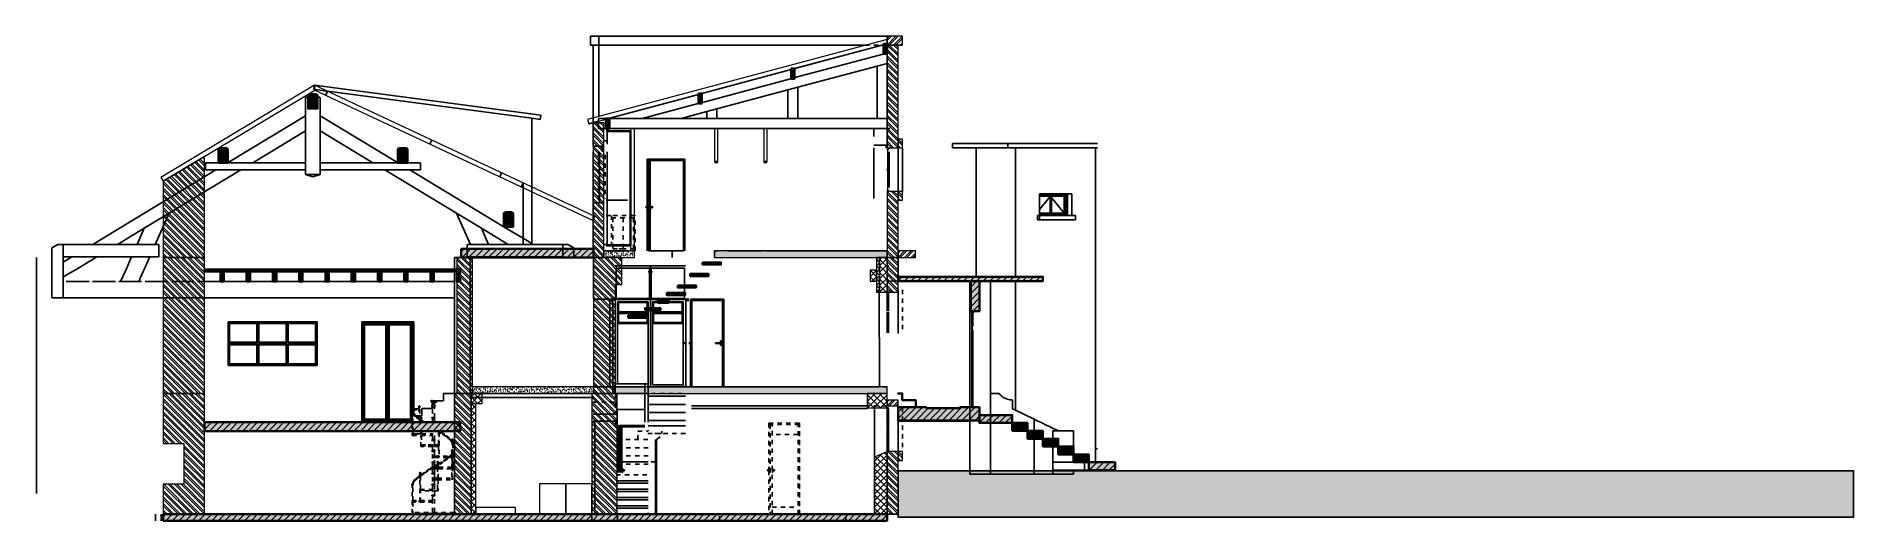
# Model space of a CAD drawing. Header units: metres. Extents: x -22 to 19.5, y -0.1 to 10.9.
import ezdxf

# ---------------------------------------------------------------- set-up
doc = ezdxf.new("R2010")
doc.units = ezdxf.units.M
doc.linetypes.add('DASH', pattern=[0.2, 0.1, -0.1])
for name, color, linetype in [('01_DALLE_EXT-F', 7, 'CONTINUOUS'), ('01_DALLE_EXT-S', 7, 'CONTINUOUS'), ('01_DALLE_EXT-S-SH', 7, 'CONTINUOUS'), ('01_DALLE_INT-F', 7, 'CONTINUOUS'), ('01_DALLE_INT-R', 7, 'CONTINUOUS'), ('01_DALLE_INT-S', 7, 'CONTINUOUS'), ('01_DALLE_INT-S-SH', 7, 'CONTINUOUS'), ('02_MURS_MAISON-F', 7, 'CONTINUOUS'), ('02_MURS_MAISON-R', 7, 'CONTINUOUS'), ('02_MURS_MAISON-S', 7, 'CONTINUOUS'), ('02_MURS_MAISON-S-SH', 7, 'CONTINUOUS'), ('04_MENUISERIE-F', 7, 'CONTINUOUS'), ('04_MENUISERIE-R', 7, 'CONTINUOUS'), ('04_MENUISERIE-S', 7, 'CONTINUOUS'), ('06_CLOISON-F', 7, 'CONTINUOUS'), ('06_CLOISON-S', 7, 'CONTINUOUS'), ('07_DOUBLAGE-F', 7, 'CONTINUOUS'), ('07_DOUBLAGE-R', 7, 'CONTINUOUS'), ('07_DOUBLAGE-S', 7, 'CONTINUOUS'), ('07_DOUBLAGE-S-SH', 7, 'CONTINUOUS'), ('08_MEUBLES___SANITAIRE-F', 7, 'CONTINUOUS'), ('08_MEUBLES___SANITAIRE-R', 7, 'CONTINUOUS'), ('08_MEUBLES___SANITAIRE-S', 7, 'CONTINUOUS'), ('11_PLAFOND-F', 7, 'CONTINUOUS'), ('11_PLAFOND-R', 7, 'CONTINUOUS'), ('22_COUVERTURE-F', 7, 'CONTINUOUS'), ('22_COUVERTURE-S', 7, 'CONTINUOUS'), ('23_TN-S', 7, 'CONTINUOUS'), ('23_TN-S-SF', 7, 'CONTINUOUS'), ('LAYER0-F', 7, 'CONTINUOUS'), ('LAYER0-R', 7, 'CONTINUOUS'), ('Z_01_TOITURE-F', 7, 'CONTINUOUS'), ('Z_01_TOITURE-S', 7, 'CONTINUOUS'), ('Z_01_TOITURE-S-SF', 7, 'CONTINUOUS'), ('Z_01_TOITURE-S-SH', 7, 'CONTINUOUS'), ('Z_02_R_0-F', 7, 'CONTINUOUS'), ('Z_02_R_0-R', 7, 'CONTINUOUS'), ('Z_02_R_0-S', 7, 'CONTINUOUS'), ('Z_02_R_0-S-SF', 7, 'CONTINUOUS'), ('Z_02_R_0-S-SH', 7, 'CONTINUOUS'), ('Z_03_R-1-F', 7, 'CONTINUOUS'), ('Z_03_R-1-R', 7, 'CONTINUOUS'), ('Z_03_R-1-S', 7, 'CONTINUOUS'), ('Z_03_R-1-S-SF', 7, 'CONTINUOUS'), ('Z_03_R-1-S-SH', 7, 'CONTINUOUS'), ('Z_04_EXT_-F', 7, 'CONTINUOUS'), ('Z_04_EXT_-S', 7, 'CONTINUOUS'), ('Z_04_EXT_-S-SF', 7, 'CONTINUOUS'), ('Z_04_EXT_-S-SH', 7, 'CONTINUOUS'), ('Z_1_R+1-S', 7, 'CONTINUOUS'), ('Z_1_R+1-S-SF', 7, 'CONTINUOUS'), ('Z_1_R+1-S-SH', 7, 'CONTINUOUS')]:
    doc.layers.add(name, color=color, linetype=linetype)
pattern_1 = [(45, (0, 0), (-0.07499985, 0.07499985), [])]

msp = doc.modelspace()

# ---------------------------------------------------------------- hatches: boundary and pattern name
at = {"layer": '01_DALLE_EXT-S-SH', "lineweight": 18}
h = msp.add_hatch(dxfattribs=at)
h.set_pattern_fill('ARCH screed', color=256, style=0, pattern_type=2)
h.set_pattern_definition([(37.5, (-12.041465, 2.76), (-0.0024094, 0.0736971), [0, -0.0581369, 0, -0.0650215, 0, -0.0621529]), (7.5, (-12.041465, 2.76), (0.0676903, 0.1079413), [0, -0.0313633, 0, -0.0523997, 0, -0.0200802]), (-32.5, (-12.08851, 2.76), (0.1191096, 0.0002164), [0, -0.019124, 0, -0.0688463, 0, -0.0898827]), (-42.5, (-12.08851, 2.76), (0.1149782, 0.0335693), [0, -0.009562, 0, -0.0451326, 0, -0.0516347])])
h.paths.add_polyline_path([(-12.041, 2.91), (-12.041, 2.76), (-9.276, 2.76), (-9.276, 2.91)], flags=16)
at = {"layer": '01_DALLE_INT-S-SH', "lineweight": 18}
h = msp.add_hatch(dxfattribs=at)
h.set_pattern_fill('ARCH screed', color=256, style=0, pattern_type=2)
h.set_pattern_definition([(37.5, (-9.036367, 5.87), (-0.0024094, 0.073697), [0, -0.058137, 0, -0.0650215, 0, -0.062153]), (7.5, (-9.03637, 5.87), (0.06769, 0.107941), [0, -0.0313633, 0, -0.0523997, 0, -0.02008]), (-32.5, (-9.08341, 5.87), (0.1191096, 0.0002164), [0, -0.019124, 0, -0.0688463, 0, -0.0898827]), (-42.5, (-9.08341, 5.87), (0.114978, 0.033569), [0, -0.009562, 0, -0.0451326, 0, -0.0516347])])
h.paths.add_polyline_path([(-9.036, 5.87), (-8.335, 5.87), (-8.335, 6.02), (-8.366, 6.02), (-9.036, 6.02)], flags=16)
h = msp.add_hatch(dxfattribs=at)
h.set_pattern_fill('ARCH screed', color=256, style=0, pattern_type=2)
h.set_pattern_definition([(37.5, (-6.511367, 5.87), (-0.0024094, 0.0736971), [0, -0.0581369, 0, -0.0650215, 0, -0.0621529]), (7.5, (-6.51137, 5.87), (0.0676903, 0.1079413), [0, -0.0313633, 0, -0.0523997, 0, -0.0200802]), (-32.5, (-6.55841, 5.87), (0.1191096, 0.0002164), [0, -0.019124, 0, -0.0688463, 0, -0.0898827]), (-42.5, (-6.55841, 5.87), (0.1149782, 0.0335693), [0, -0.009562, 0, -0.0451326, 0, -0.0516347])])
h.paths.add_polyline_path([(-6.511, 6.02), (-6.511, 5.87), (-2.566, 5.87), (-2.566, 6.02), (-5.306, 6.02), (-5.386, 6.02), (-6.431, 6.02)], flags=16)
h = msp.add_hatch(dxfattribs=at)
h.set_pattern_fill('ARCH screed', color=256, style=0, pattern_type=2)
h.set_pattern_definition([(37.5, (-8.796367, 2.76), (-0.00240937, 0.0736971), [0, -0.0581369, 0, -0.0650215, 0, -0.06215293]), (7.5, (-8.79637, 2.76), (0.0676903, 0.1079413), [0, -0.0313633, 0, -0.0523997, 0, -0.0200802]), (-32.5, (-8.84341, 2.76), (0.11910956, 0.00021645), [0, -0.019124, 0, -0.0688463, 0, -0.0898827]), (-42.5, (-8.84341, 2.76), (0.1149782, 0.0335693), [0, -0.009562, 0, -0.0451326, 0, -0.05163474])])
h.paths.add_polyline_path([(-8.796, 2.76), (-2.566, 2.76), (-2.566, 2.91), (-2.666, 2.91), (-8.796, 2.91)], flags=16)
at = {"layer": '02_MURS_MAISON-S-SH', "lineweight": 18}
h = msp.add_hatch(dxfattribs=at)
h.set_pattern_fill('NEN metselwerk van baksteen (arcering)', color=256, style=0, pattern_type=2)
h.set_pattern_definition([(45, (-2.56637, 10.73), (-0.075, 0.075), []), (45, (-2.51637, 10.73), (-0.075, 0.075), [])])
h.paths.add_polyline_path([(-2.566, 10.93), (-2.566, 10.73), (-2.216, 10.73), (-2.216, 10.93)], flags=16)
h = msp.add_hatch(dxfattribs=at)
h.set_pattern_fill('NEN metselwerk van baksteen (arcering)', color=256, style=0, pattern_type=2)
h.set_pattern_definition([(135, (-2.31637, 8.38), (-0.075, -0.075), []), (135, (-2.31637, 8.43), (-0.075, -0.075), [])])
h.paths.add_polyline_path([(-2.566, 8.38), (-2.316, 8.38), (-2.316, 10.73), (-2.566, 10.73)], flags=16)
h = msp.add_hatch(dxfattribs=at)
h.set_pattern_fill('NEN metselwerk van baksteen (arcering)', color=256, style=0, pattern_type=2)
h.set_pattern_definition([(135, (-9.03637, 5.87), (-0.075, -0.075), []), (135, (-9.03637, 5.92), (-0.075, -0.075), [])])
h.paths.add_polyline_path([(-9.286, 8.954), (-9.286, 6.72), (-9.286, 5.87), (-9.036, 5.87), (-9.036, 8.954)], flags=16)
h = msp.add_hatch(dxfattribs=at)
h.set_pattern_fill('NEN metselwerk van baksteen (arcering)', color=256, style=0, pattern_type=2)
h.set_pattern_definition([(-45, (-2.31637, 8.58), (0.075, 0.075), []), (-45, (-2.31637, 8.53), (0.075, 0.075), [])])
h.paths.add_polyline_path([(-2.316, 8.58), (-2.316, 8.38), (-2.216, 8.38), (-2.216, 8.58)], flags=16)
h = msp.add_hatch(dxfattribs=at)
h.set_pattern_fill('NEN metselwerk van baksteen (arcering)', color=256, style=0, pattern_type=2)
h.set_pattern_definition([(135, (-18.1648, 5.87), (-0.075, -0.075), []), (135, (-18.1648, 5.92), (-0.075, -0.075), [])])
h.paths.add_polyline_path([(-19.108, 7.616), (-19.108, 5.87), (-18.165, 5.87), (-18.165, 8.184)], flags=16)
h = msp.add_hatch(dxfattribs=at)
h.set_pattern_fill('NEN metselwerk van baksteen (arcering)', color=256, style=0, pattern_type=2)
h.set_pattern_definition([(-45, (-2.56637, 7.38), (0.075, 0.075), []), (-45, (-2.56637, 7.33), (0.075, 0.075), [])])
h.paths.add_polyline_path([(-2.566, 7.38), (-2.566, 5.87), (-2.316, 5.87), (-2.316, 7.38)], flags=16)
h = msp.add_hatch(dxfattribs=at)
h.set_pattern_fill('NEN metselwerk van baksteen (arcering)', color=256, style=0, pattern_type=2)
h.set_pattern_definition([(-45, (-2.31637, 7.38), (0.075, 0.075), []), (-45, (-2.31637, 7.33), (0.075, 0.075), [])])
h.paths.add_polyline_path([(-2.316, 7.38), (-2.316, 7.18), (-2.216, 7.18), (-2.216, 7.38)], flags=16)
h = msp.add_hatch(dxfattribs=at)
h.set_pattern_fill('NEN metselwerk van baksteen (arcering)', color=256, style=0, pattern_type=2)
h.set_pattern_definition([(-45, (-19.10834, 5.87), (0.075, 0.075), []), (-45, (-19.10834, 5.82), (0.075, 0.075), [])])
h.paths.add_polyline_path([(-19.108, 5.87), (-19.108, 2.76), (-18.165, 2.76), (-18.165, 5.87)], flags=16)
h = msp.add_hatch(dxfattribs=at)
h.set_pattern_fill('NEN metselwerk van baksteen (arcering)', color=256, style=0, pattern_type=2)
h.set_pattern_definition([(135, (-12.04138, 2.76), (-0.075, -0.075), []), (135, (-12.04138, 2.81), (-0.075, -0.075), [])])
h.paths.add_polyline_path([(-12.396, 2.76), (-12.041, 2.76), (-12.041, 5.87), (-12.396, 5.87)], flags=16)
h = msp.add_hatch(dxfattribs=at)
h.set_pattern_fill('NEN metselwerk van baksteen (arcering)', color=256, style=0, pattern_type=2)
h.set_pattern_definition([(-45, (-9.27637, 5.87), (0.075, 0.075), []), (-45, (-9.27637, 5.82), (0.075, 0.075), [])])
h.paths.add_polyline_path([(-9.276, 5.87), (-9.276, 2.76), (-8.776, 2.76), (-8.776, 5.25), (-8.626, 5.25), (-8.626, 5.87)], flags=16)
h = msp.add_hatch(dxfattribs=at)
h.set_pattern_fill('NEN metselwerk van baksteen (arcering)', color=256, style=0, pattern_type=2)
h.set_pattern_definition([(135, (-2.31637, 5.08), (-0.075, -0.075), []), (135, (-2.31637, 5.13), (-0.075, -0.075), [])])
h.paths.add_polyline_path([(-2.566, 5.08), (-2.316, 5.08), (-2.316, 5.87), (-2.566, 5.87)], flags=16)
h = msp.add_hatch(dxfattribs=at)
h.set_pattern_fill('NEN metselwerk van baksteen (arcering)', color=256, style=0, pattern_type=2)
h.set_pattern_definition([(45, (-2.31637, 5.87), (-0.075, 0.075), []), (45, (-2.26637, 5.87), (-0.075, 0.075), [])])
h.paths.add_polyline_path([(-2.316, 6.02), (-2.316, 5.87), (-1.916, 5.87), (-1.916, 6.02)], flags=16)
h = msp.add_hatch(dxfattribs=at)
h.set_pattern_fill('NEN metselwerk van baksteen (arcering)', color=256, style=0, pattern_type=2)
h.set_pattern_definition([(135, (-18.1648, 2e-14), (-0.075, -0.075), []), (135, (-18.1648, 0.05), (-0.075, -0.075), [])])
h.paths.add_polyline_path([(-19.108, 0.682), (-19.108, 0), (-18.165, 0), (-18.165, 2.76), (-19.108, 2.76), (-19.108, 1.618), (-18.637, 1.618), (-18.637, 0.682)], flags=16)
h = msp.add_hatch(dxfattribs=at)
h.set_pattern_fill('NEN metselwerk van baksteen (arcering)', color=256, style=0, pattern_type=2)
h.set_pattern_definition([(-45, (-12.45137, 2.76), (0.075, 0.075), []), (-45, (-12.45137, 2.71), (0.075, 0.075), [])])
h.paths.add_polyline_path([(-12.451, 2.76), (-12.451, 0), (-12.071, 0), (-12.071, 2.76)], flags=16)
h = msp.add_hatch(dxfattribs=at)
h.set_pattern_fill('NEN metselwerk van baksteen (arcering)', color=256, style=0, pattern_type=2)
h.set_pattern_definition([(135, (-8.73637, -4e-19), (-0.075, -0.075), []), (135, (-8.73637, 0.05), (-0.075, -0.075), [])])
h.paths.add_polyline_path([(-9.311, 0), (-8.736, 0), (-8.736, 2.56), (-8.736, 2.76), (-9.311, 2.76), (-9.311, 2.56)], flags=16)
h = msp.add_hatch(dxfattribs=at)
h.set_pattern_fill('NEN metselwerk van baksteen (arcering)', color=256, style=0, pattern_type=2)
h.set_pattern_definition([(45, (-2.56637, 2.48), (-0.075, 0.075), []), (45, (-2.51637, 2.48), (-0.075, 0.075), [])])
h.paths.add_polyline_path([(-2.566, 2.48), (-2.316, 2.48), (-2.316, 2.61), (-2.566, 2.61)], flags=16)
h = msp.add_hatch(dxfattribs=at)
h.set_pattern_fill('NEN metselwerk van baksteen (arcering)', color=256, style=0, pattern_type=2)
h.set_pattern_definition([(135, (-2.31637, -1e-15), (-0.075, -0.075), []), (135, (-2.31637, 0.05), (-0.075, -0.075), [])])
h.paths.add_polyline_path([(-2.566, 0), (-2.316, 0), (-2.316, 1.43), (-2.566, 1.43)], flags=16)
h = msp.add_hatch(dxfattribs=at)
h.set_pattern_fill('NEN metselwerk van baksteen (arcering)', color=256, style=0, pattern_type=2)
h.set_pattern_definition([(-45, (-2.31637, 1.43), (0.075, 0.075), []), (-45, (-2.31637, 1.38), (0.075, 0.075), [])])
h.paths.add_polyline_path([(-2.316, 1.43), (-2.316, 1.23), (-2.216, 1.23), (-2.216, 1.43)], flags=16)
at = {"layer": '07_DOUBLAGE-S-SH', "lineweight": 18}
h = msp.add_hatch(dxfattribs=at)
h.set_pattern_fill('NEN loofhout', color=256, style=0, pattern_type=2)
h.set_pattern_definition([(-45, (-2.80637, 5.68), (0.075, 0.075), []), (45, (-2.80637, 5.68), (-0.075, 0.075), [])])
h.paths.add_polyline_path([(-2.806, 5.68), (-2.806, 5.08), (-2.736, 5.08), (-2.736, 5.68), (-2.736, 5.87), (-2.806, 5.87)], flags=16)
h = msp.add_hatch(dxfattribs=at)
h.set_pattern_fill('NEN loofhout', color=256, style=0, pattern_type=2)
h.set_pattern_definition([(-45, (-2.73637, 5.68), (0.075, 0.075), []), (45, (-2.73637, 5.68), (-0.075, 0.075), [])])
h.paths.add_polyline_path([(-2.736, 5.68), (-2.736, 5.08), (-2.566, 5.08), (-2.566, 5.68), (-2.566, 5.87), (-2.736, 5.87)], flags=16)
h = msp.add_hatch(dxfattribs=at)
h.set_pattern_fill('NEN loofhout', color=256, style=0, pattern_type=2)
h.set_pattern_definition([(-45, (-2.95637, 5.58), (0.075, 0.075), []), (45, (-2.95637, 5.58), (-0.075, 0.075), [])])
h.paths.add_polyline_path([(-2.956, 5.58), (-2.956, 5.33), (-2.806, 5.33), (-2.806, 5.58)], flags=16)
h = msp.add_hatch(dxfattribs=at)
h.set_pattern_fill('NEN loofhout', color=256, style=0, pattern_type=2)
h.set_pattern_definition([(45, (-12.07137, 2.53), (-0.075, 0.075), []), (135, (-12.07137, 2.53), (-0.075, -0.075), [])])
h.paths.add_polyline_path([(-12.071, 2.76), (-12.071, 2.53), (-11.821, 2.53), (-11.821, 2.76)], flags=16)
h = msp.add_hatch(dxfattribs=at)
h.set_pattern_fill('NEN loofhout', color=256, style=0, pattern_type=2)
h.set_pattern_definition([(-45, (-12.07137, 2.53), (0.075, 0.075), []), (45, (-12.07137, 2.53), (-0.075, 0.075), [])])
h.paths.add_polyline_path([(-12.071, 2.53), (-12.071, 0), (-11.961, 0), (-11.961, 2.53)], flags=16)
h = msp.add_hatch(dxfattribs=at)
h.set_pattern_fill('NEN loofhout', color=256, style=0, pattern_type=2)
h.set_pattern_definition([(45, (-3.01637, 2.43), (-0.075, 0.075), []), (135, (-3.01637, 2.43), (-0.075, -0.075), [])])
h.paths.add_polyline_path([(-3.016, 2.48), (-3.016, 2.43), (-2.566, 2.43), (-2.566, 2.48), (-2.566, 2.76), (-3.016, 2.76)], flags=16)
h = msp.add_hatch(dxfattribs=at)
h.set_pattern_fill('NEN loofhout', color=256, style=0, pattern_type=2)
h.set_pattern_definition([(135, (-2.56637, -2e-14), (-0.075, -0.075), []), (225, (-2.56637, -2e-14), (0.075, -0.075), [])])
h.paths.add_polyline_path([(-2.856, 0), (-2.566, 0), (-2.566, 1.43), (-2.856, 1.3)], flags=16)
at = {"layer": '23_TN-S-SF', "true_color": 0xf5f5f5}
msp.add_hatch(color=7, dxfattribs=at).paths.add_polyline_path([(-2.316, -0.072), (19.522, -0.072), (19.522, 0.993), (-2.316, 0.993)], flags=16)
at = {"layer": 'Z_01_TOITURE-S-SF', "true_color": 0xf4f4f4}
for points in [[(-2.646, 10.758), (-2.646, 10.528), (-2.566, 10.528), (-2.566, 10.758)], [(-4.761, 10.191), (-4.761, 9.961), (-4.681, 9.961), (-4.681, 10.191)], [(-15.798, 9.585), (-15.798, 9.276), (-15.579, 9.276), (-15.579, 9.585), (-15.615, 9.607), (-15.761, 9.607)], [(-15.798, 9.585), (-15.798, 9.276), (-15.579, 9.276), (-15.579, 9.585), (-15.615, 9.607), (-15.761, 9.607)], [(-6.876, 9.624), (-6.876, 9.394), (-6.796, 9.394), (-6.796, 9.624)], [(-8.991, 9.05), (-8.991, 8.82), (-8.911, 8.82), (-8.911, 9.05)], [(-17.848, 8.346), (-17.848, 8.037), (-17.629, 8.037), (-17.629, 8.346), (-17.666, 8.368), (-17.812, 8.368)], [(-13.747, 8.346), (-13.747, 8.037), (-13.529, 8.037), (-13.529, 8.346), (-13.565, 8.368), (-13.711, 8.368)], [(-11.327, 6.884), (-11.327, 6.575), (-11.108, 6.575), (-11.108, 6.884), (-11.145, 6.906), (-11.291, 6.906)]]:
    msp.add_hatch(color=7, dxfattribs=at).paths.add_polyline_path(points, flags=16)
at = {"layer": 'Z_01_TOITURE-S-SH', "lineweight": 18, "true_color": 0x6e6e6e}
h = msp.add_hatch(dxfattribs=at)
h.set_pattern_fill('Skalp default', color=8, style=0, pattern_type=2)
h.set_pattern_definition(pattern_1)
h.paths.add_polyline_path([(-2.646, 10.758), (-2.646, 10.528), (-2.566, 10.528), (-2.566, 10.758)], flags=16)
h = msp.add_hatch(dxfattribs=at)
h.set_pattern_fill('Skalp default', color=8, style=0, pattern_type=2)
h.set_pattern_definition(pattern_1)
h.paths.add_polyline_path([(-4.761, 10.191), (-4.761, 9.961), (-4.681, 9.961), (-4.681, 10.191)], flags=16)
h = msp.add_hatch(dxfattribs=at)
h.set_pattern_fill('Skalp default', color=8, style=0, pattern_type=2)
h.set_pattern_definition(pattern_1)
h.paths.add_polyline_path([(-15.798, 9.585), (-15.798, 9.276), (-15.579, 9.276), (-15.579, 9.585), (-15.615, 9.607), (-15.761, 9.607)], flags=16)
h = msp.add_hatch(dxfattribs=at)
h.set_pattern_fill('Skalp default', color=8, style=0, pattern_type=2)
h.set_pattern_definition(pattern_1)
h.paths.add_polyline_path([(-15.798, 9.585), (-15.798, 9.276), (-15.579, 9.276), (-15.579, 9.585), (-15.615, 9.607), (-15.761, 9.607)], flags=16)
h = msp.add_hatch(dxfattribs=at)
h.set_pattern_fill('Skalp default', color=8, style=0, pattern_type=2)
h.set_pattern_definition(pattern_1)
h.paths.add_polyline_path([(-6.876, 9.624), (-6.876, 9.394), (-6.796, 9.394), (-6.796, 9.624)], flags=16)
h = msp.add_hatch(dxfattribs=at)
h.set_pattern_fill('Skalp default', color=8, style=0, pattern_type=2)
h.set_pattern_definition(pattern_1)
h.paths.add_polyline_path([(-8.991, 9.05), (-8.991, 8.82), (-8.911, 8.82), (-8.911, 9.05)], flags=16)
h = msp.add_hatch(dxfattribs=at)
h.set_pattern_fill('Skalp default', color=8, style=0, pattern_type=2)
h.set_pattern_definition(pattern_1)
h.paths.add_polyline_path([(-17.848, 8.346), (-17.848, 8.037), (-17.629, 8.037), (-17.629, 8.346), (-17.666, 8.368), (-17.812, 8.368)], flags=16)
h = msp.add_hatch(dxfattribs=at)
h.set_pattern_fill('Skalp default', color=8, style=0, pattern_type=2)
h.set_pattern_definition(pattern_1)
h.paths.add_polyline_path([(-13.747, 8.346), (-13.747, 8.037), (-13.529, 8.037), (-13.529, 8.346), (-13.565, 8.368), (-13.711, 8.368)], flags=16)
h = msp.add_hatch(dxfattribs=at)
h.set_pattern_fill('Skalp default', color=8, style=0, pattern_type=2)
h.set_pattern_definition(pattern_1)
h.paths.add_polyline_path([(-11.327, 6.884), (-11.327, 6.575), (-11.108, 6.575), (-11.108, 6.884), (-11.145, 6.906), (-11.291, 6.906)], flags=16)
at = {"layer": 'Z_02_R_0-S-SF', "true_color": 0xf4f4f4}
for points in [[(-7.067, 5.495), (-7.067, 5.445), (-6.647, 5.445), (-6.647, 5.495)], [(-6.784, 5.758), (-6.784, 5.708), (-6.364, 5.708), (-6.364, 5.758)], [(-7.6, 5.06), (-7.6, 5.01), (-7.18, 5.01), (-7.18, 5.06)], [(-7.35, 5.233), (-7.35, 5.183), (-6.93, 5.183), (-6.93, 5.233)], [(-8.095, 4.665), (-7.745, 4.665), (-7.745, 4.715), (-8.095, 4.715)], [(-7.804, 4.837), (-7.556, 4.837), (-7.556, 4.887), (-7.804, 4.887)], [(-8.48, 4.492), (-8.047, 4.492), (-8.047, 4.542), (-8.48, 4.542)], [(-18.165, 1.9), (-12.322, 1.9), (-12.322, 2.1), (-18.165, 2.1)]]:
    msp.add_hatch(color=7, dxfattribs=at).paths.add_polyline_path(points, flags=16)
at = {"layer": 'Z_02_R_0-S-SH', "lineweight": 18, "true_color": 0x6e6e6e}
h = msp.add_hatch(dxfattribs=at)
h.set_pattern_fill('Skalp default', color=8, style=0, pattern_type=2)
h.set_pattern_definition(pattern_1)
h.paths.add_polyline_path([(-7.067, 5.495), (-7.067, 5.445), (-6.647, 5.445), (-6.647, 5.495)], flags=16)
h = msp.add_hatch(dxfattribs=at)
h.set_pattern_fill('Skalp default', color=8, style=0, pattern_type=2)
h.set_pattern_definition(pattern_1)
h.paths.add_polyline_path([(-6.784, 5.758), (-6.784, 5.708), (-6.364, 5.708), (-6.364, 5.758)], flags=16)
h = msp.add_hatch(dxfattribs=at)
h.set_pattern_fill('Skalp default', color=8, style=0, pattern_type=2)
h.set_pattern_definition(pattern_1)
h.paths.add_polyline_path([(-7.6, 5.06), (-7.6, 5.01), (-7.18, 5.01), (-7.18, 5.06)], flags=16)
h = msp.add_hatch(dxfattribs=at)
h.set_pattern_fill('Skalp default', color=8, style=0, pattern_type=2)
h.set_pattern_definition(pattern_1)
h.paths.add_polyline_path([(-7.35, 5.233), (-7.35, 5.183), (-6.93, 5.183), (-6.93, 5.233)], flags=16)
h = msp.add_hatch(dxfattribs=at)
h.set_pattern_fill('Skalp default', color=8, style=0, pattern_type=2)
h.set_pattern_definition(pattern_1)
h.paths.add_polyline_path([(-8.095, 4.665), (-7.745, 4.665), (-7.745, 4.715), (-8.095, 4.715)], flags=16)
h = msp.add_hatch(dxfattribs=at)
h.set_pattern_fill('Skalp default', color=8, style=0, pattern_type=2)
h.set_pattern_definition(pattern_1)
h.paths.add_polyline_path([(-7.804, 4.837), (-7.556, 4.837), (-7.556, 4.887), (-7.804, 4.887)], flags=16)
h = msp.add_hatch(dxfattribs=at)
h.set_pattern_fill('Skalp default', color=8, style=0, pattern_type=2)
h.set_pattern_definition(pattern_1)
h.paths.add_polyline_path([(-8.48, 4.492), (-8.047, 4.492), (-8.047, 4.542), (-8.48, 4.542)], flags=16)
h = msp.add_hatch(dxfattribs=at)
h.set_pattern_fill('Skalp default', color=8, style=0, pattern_type=2)
h.set_pattern_definition(pattern_1)
h.paths.add_polyline_path([(-18.165, 1.9), (-12.322, 1.9), (-12.322, 2.1), (-18.165, 2.1)], flags=16)
at = {"layer": 'Z_03_R-1-S-SF', "true_color": 0xf4f4f4}
msp.add_hatch(color=7, dxfattribs=at).paths.add_polyline_path([(-19.108, -0.15), (-2.566, -0.15), (-2.566, 0), (-8.736, 0), (-9.311, 0), (-12.451, 0), (-19.108, 0)], flags=16)
at = {"layer": 'Z_03_R-1-S-SH', "lineweight": 18, "true_color": 0x6e6e6e}
h = msp.add_hatch(dxfattribs=at)
h.set_pattern_fill('Skalp default', color=8, style=0, pattern_type=2)
h.set_pattern_definition(pattern_1)
h.paths.add_polyline_path([(-19.108, -0.15), (-2.566, -0.15), (-2.566, 0), (-8.736, 0), (-9.311, 0), (-12.451, 0), (-19.108, 0)], flags=16)
at = {"layer": 'Z_04_EXT_-S-SF', "true_color": 0xf4f4f4}
for points in [[(-2.316, 5.33), (0.994, 5.33), (0.994, 5.43), (-2.316, 5.43)], [(-0.656, 4.645), (-0.456, 4.645), (-0.456, 5.33), (-0.656, 5.33)], [(-2.316, 2.145), (-0.456, 2.145), (-0.456, 2.445), (-0.901, 2.445), (-0.901, 2.425), (-1.667, 2.425), (-1.667, 2.445), (-1.911, 2.445), (-1.911, 2.61), (-2.221, 2.61), (-2.221, 2.76), (-2.316, 2.76), (-2.221, 2.76), (-2.221, 2.61), (-1.911, 2.61), (-1.911, 2.445), (-2.316, 2.445)], [(-0.456, 2.265), (-0.456, 2.085), (0.294, 2.085), (0.294, 2.265)], [(0.294, 1.905), (0.644, 1.905), (0.644, 2.085), (0.294, 2.085)], [(0.644, 1.725), (0.994, 1.725), (0.994, 1.905), (0.644, 1.905)], [(0.994, 1.545), (1.344, 1.545), (1.344, 1.725), (0.994, 1.725)], [(1.344, 1.365), (1.694, 1.365), (1.694, 1.545), (1.344, 1.545)], [(1.694, 1.185), (2.044, 1.185), (2.044, 1.365), (1.694, 1.365)], [(2.044, 1.185), (2.044, 1.005), (2.644, 1.005), (2.644, 1.185)]]:
    msp.add_hatch(color=7, dxfattribs=at).paths.add_polyline_path(points, flags=16)
at = {"layer": 'Z_04_EXT_-S-SH', "lineweight": 18, "true_color": 0x6e6e6e}
h = msp.add_hatch(dxfattribs=at)
h.set_pattern_fill('Skalp default', color=8, style=0, pattern_type=2)
h.set_pattern_definition(pattern_1)
h.paths.add_polyline_path([(-2.316, 5.33), (0.994, 5.33), (0.994, 5.43), (-2.316, 5.43)], flags=16)
h = msp.add_hatch(dxfattribs=at)
h.set_pattern_fill('Skalp default', color=8, style=0, pattern_type=2)
h.set_pattern_definition(pattern_1)
h.paths.add_polyline_path([(-0.656, 4.645), (-0.456, 4.645), (-0.456, 5.33), (-0.656, 5.33)], flags=16)
h = msp.add_hatch(dxfattribs=at)
h.set_pattern_fill('Skalp default', color=8, style=0, pattern_type=2)
h.set_pattern_definition(pattern_1)
h.paths.add_polyline_path([(-2.316, 2.145), (-0.456, 2.145), (-0.456, 2.445), (-0.901, 2.445), (-0.901, 2.425), (-1.667, 2.425), (-1.667, 2.445), (-1.911, 2.445), (-1.911, 2.61), (-2.221, 2.61), (-2.221, 2.76), (-2.316, 2.76), (-2.221, 2.76), (-2.221, 2.61), (-1.911, 2.61), (-1.911, 2.445), (-2.316, 2.445)], flags=16)
h = msp.add_hatch(dxfattribs=at)
h.set_pattern_fill('Skalp default', color=8, style=0, pattern_type=2)
h.set_pattern_definition(pattern_1)
h.paths.add_polyline_path([(-0.456, 2.265), (-0.456, 2.085), (0.294, 2.085), (0.294, 2.265)], flags=16)
h = msp.add_hatch(dxfattribs=at)
h.set_pattern_fill('Skalp default', color=8, style=0, pattern_type=2)
h.set_pattern_definition(pattern_1)
h.paths.add_polyline_path([(0.294, 1.905), (0.644, 1.905), (0.644, 2.085), (0.294, 2.085)], flags=16)
h = msp.add_hatch(dxfattribs=at)
h.set_pattern_fill('Skalp default', color=8, style=0, pattern_type=2)
h.set_pattern_definition(pattern_1)
h.paths.add_polyline_path([(0.644, 1.725), (0.994, 1.725), (0.994, 1.905), (0.644, 1.905)], flags=16)
h = msp.add_hatch(dxfattribs=at)
h.set_pattern_fill('Skalp default', color=8, style=0, pattern_type=2)
h.set_pattern_definition(pattern_1)
h.paths.add_polyline_path([(0.994, 1.545), (1.344, 1.545), (1.344, 1.725), (0.994, 1.725)], flags=16)
h = msp.add_hatch(dxfattribs=at)
h.set_pattern_fill('Skalp default', color=8, style=0, pattern_type=2)
h.set_pattern_definition(pattern_1)
h.paths.add_polyline_path([(1.344, 1.365), (1.694, 1.365), (1.694, 1.545), (1.344, 1.545)], flags=16)
h = msp.add_hatch(dxfattribs=at)
h.set_pattern_fill('Skalp default', color=8, style=0, pattern_type=2)
h.set_pattern_definition(pattern_1)
h.paths.add_polyline_path([(1.694, 1.185), (2.044, 1.185), (2.044, 1.365), (1.694, 1.365)], flags=16)
h = msp.add_hatch(dxfattribs=at)
h.set_pattern_fill('Skalp default', color=8, style=0, pattern_type=2)
h.set_pattern_definition(pattern_1)
h.paths.add_polyline_path([(2.044, 1.185), (2.044, 1.005), (2.644, 1.005), (2.644, 1.185)], flags=16)
at = {"layer": 'Z_1_R+1-S-SF', "true_color": 0xf4f4f4}
for points in [[(-12.301, 6.07), (-12.301, 5.87), (-9.276, 5.87), (-9.276, 6.07)], [(-18.165, 5.549), (-12.322, 5.549), (-12.322, 5.599), (-18.165, 5.599)], [(-17.802, 5.549), (-17.802, 5.319), (-17.722, 5.319), (-17.722, 5.549)], [(-17.202, 5.319), (-17.122, 5.319), (-17.122, 5.549), (-17.202, 5.549)], [(-16.602, 5.549), (-16.602, 5.319), (-16.522, 5.319), (-16.522, 5.549)], [(-16.002, 5.549), (-16.002, 5.319), (-15.922, 5.319), (-15.922, 5.549)], [(-15.402, 5.549), (-15.402, 5.319), (-15.322, 5.319), (-15.322, 5.549)], [(-14.802, 5.319), (-14.722, 5.319), (-14.722, 5.549), (-14.802, 5.549)], [(-14.202, 5.549), (-14.202, 5.319), (-14.122, 5.319), (-14.122, 5.549)], [(-13.602, 5.549), (-13.602, 5.319), (-13.522, 5.319), (-13.522, 5.549)], [(-13.002, 5.549), (-13.002, 5.319), (-12.922, 5.319), (-12.922, 5.549)], [(-12.402, 5.549), (-12.402, 5.319), (-12.322, 5.319), (-12.322, 5.549)]]:
    msp.add_hatch(color=7, dxfattribs=at).paths.add_polyline_path(points, flags=16)
at = {"layer": 'Z_1_R+1-S-SH', "lineweight": 18, "true_color": 0x6e6e6e}
h = msp.add_hatch(dxfattribs=at)
h.set_pattern_fill('Skalp default', color=8, style=0, pattern_type=2)
h.set_pattern_definition(pattern_1)
h.paths.add_polyline_path([(-12.301, 6.07), (-12.301, 5.87), (-9.276, 5.87), (-9.276, 6.07)], flags=16)
h = msp.add_hatch(dxfattribs=at)
h.set_pattern_fill('Skalp default', color=8, style=0, pattern_type=2)
h.set_pattern_definition(pattern_1)
h.paths.add_polyline_path([(-18.165, 5.549), (-12.322, 5.549), (-12.322, 5.599), (-18.165, 5.599)], flags=16)
h = msp.add_hatch(dxfattribs=at)
h.set_pattern_fill('Skalp default', color=8, style=0, pattern_type=2)
h.set_pattern_definition(pattern_1)
h.paths.add_polyline_path([(-17.802, 5.549), (-17.802, 5.319), (-17.722, 5.319), (-17.722, 5.549)], flags=16)
h = msp.add_hatch(dxfattribs=at)
h.set_pattern_fill('Skalp default', color=8, style=0, pattern_type=2)
h.set_pattern_definition(pattern_1)
h.paths.add_polyline_path([(-17.202, 5.319), (-17.122, 5.319), (-17.122, 5.549), (-17.202, 5.549)], flags=16)
h = msp.add_hatch(dxfattribs=at)
h.set_pattern_fill('Skalp default', color=8, style=0, pattern_type=2)
h.set_pattern_definition(pattern_1)
h.paths.add_polyline_path([(-16.602, 5.549), (-16.602, 5.319), (-16.522, 5.319), (-16.522, 5.549)], flags=16)
h = msp.add_hatch(dxfattribs=at)
h.set_pattern_fill('Skalp default', color=8, style=0, pattern_type=2)
h.set_pattern_definition(pattern_1)
h.paths.add_polyline_path([(-16.002, 5.549), (-16.002, 5.319), (-15.922, 5.319), (-15.922, 5.549)], flags=16)
h = msp.add_hatch(dxfattribs=at)
h.set_pattern_fill('Skalp default', color=8, style=0, pattern_type=2)
h.set_pattern_definition(pattern_1)
h.paths.add_polyline_path([(-15.402, 5.549), (-15.402, 5.319), (-15.322, 5.319), (-15.322, 5.549)], flags=16)
h = msp.add_hatch(dxfattribs=at)
h.set_pattern_fill('Skalp default', color=8, style=0, pattern_type=2)
h.set_pattern_definition(pattern_1)
h.paths.add_polyline_path([(-14.802, 5.319), (-14.722, 5.319), (-14.722, 5.549), (-14.802, 5.549)], flags=16)
h = msp.add_hatch(dxfattribs=at)
h.set_pattern_fill('Skalp default', color=8, style=0, pattern_type=2)
h.set_pattern_definition(pattern_1)
h.paths.add_polyline_path([(-14.202, 5.549), (-14.202, 5.319), (-14.122, 5.319), (-14.122, 5.549)], flags=16)
h = msp.add_hatch(dxfattribs=at)
h.set_pattern_fill('Skalp default', color=8, style=0, pattern_type=2)
h.set_pattern_definition(pattern_1)
h.paths.add_polyline_path([(-13.602, 5.549), (-13.602, 5.319), (-13.522, 5.319), (-13.522, 5.549)], flags=16)
h = msp.add_hatch(dxfattribs=at)
h.set_pattern_fill('Skalp default', color=8, style=0, pattern_type=2)
h.set_pattern_definition(pattern_1)
h.paths.add_polyline_path([(-13.002, 5.549), (-13.002, 5.319), (-12.922, 5.319), (-12.922, 5.549)], flags=16)
h = msp.add_hatch(dxfattribs=at)
h.set_pattern_fill('Skalp default', color=8, style=0, pattern_type=2)
h.set_pattern_definition(pattern_1)
h.paths.add_polyline_path([(-12.402, 5.549), (-12.402, 5.319), (-12.322, 5.319), (-12.322, 5.549)], flags=16)

# ---------------------------------------------------------------- linework, layer by layer
at = {"layer": '01_DALLE_EXT-F', "color": 7}
for points in [[(-12.095, 2.76), (-12.095, 2.91)], [(-9.277, 2.91), (-8.901, 2.91)], [(-8.832, 2.91), (-8.796, 2.91)]]:
    msp.add_lwpolyline(points, dxfattribs=at)
at = {"layer": '01_DALLE_EXT-S', "lineweight": 0}
msp.add_lwpolyline([(-12.041, 2.91), (-12.041, 2.76), (-9.276, 2.76), (-9.276, 2.91)], close=True, dxfattribs=at)
at = {"layer": '01_DALLE_INT-F', "color": 7}
for points in [[(-7.481, 5.87), (-7.481, 6.02)], [(-6.511, 5.87), (-6.511, 6.02)], [(-8.796, 2.76), (-8.796, 2.91)], [(-8.796, 2.91), (-8.776, 2.91)], [(-8.776, 2.91), (-8.796, 2.91)], [(-8.026, 2.897), (-8.026, 2.91)], [(-7.236, 2.91), (-7.976, 2.91)], [(-7.167, 2.91), (-7.176, 2.91)], [(-8.104, 2.76), (-8.756, 2.76)], [(-8.756, 0.76), (-8.026, 0.76)], [(-8.756, 0.709), (-8.026, 0.709)], [(-8.756, 0.57), (-8.026, 0.57)], [(-8.756, 0.519), (-8.026, 0.519)], [(-8.756, 0.38), (-8.026, 0.38)], [(-8.756, 0.329), (-8.026, 0.329)], [(-8.756, 0.19), (-8.026, 0.19)], [(-8.756, 0.139), (-8.026, 0.139)], [(-8.026, 0), (-8.026, 0.032)], [(-8.026, 0.032), (-8.026, 0.002)]]:
    msp.add_lwpolyline(points, dxfattribs=at)
at = {"layer": '01_DALLE_INT-R', "color": 7, "linetype": 'DASH'}
for points in [[(-8.036, 1.71), (-8.756, 1.71)], [(-8.265, 1.71), (-8.265, 1.9)], [(-8.265, 1.9), (-8.036, 1.9)], [(-7.176, 1.848), (-8.036, 1.848)], [(-8.036, 1.848), (-7.715, 1.848)], [(-7.833, 1.71), (-7.653, 1.848)], [(-7.715, 1.848), (-7.715, 1.9)], [(-8.026, 1.52), (-8.756, 1.52)], [(-8.026, 1.33), (-8.756, 1.33)], [(-8.026, 1.14), (-8.756, 1.14)], [(-8.756, 0.899), (-8.026, 0.899)]]:
    msp.add_lwpolyline(points, dxfattribs=at)
at = {"layer": '01_DALLE_INT-S', "lineweight": 0}
for points in [[(-9.036, 5.87), (-8.335, 5.87), (-8.335, 6.02), (-8.366, 6.02), (-9.036, 6.02)], [(-6.511, 6.02), (-6.511, 5.87), (-2.566, 5.87), (-2.566, 6.02), (-5.306, 6.02), (-5.386, 6.02), (-6.431, 6.02)], [(-8.796, 2.76), (-2.566, 2.76), (-2.566, 2.91), (-2.666, 2.91), (-8.796, 2.91)]]:
    msp.add_lwpolyline(points, close=True, dxfattribs=at)
at = {"layer": '02_MURS_MAISON-F', "color": 7}
for points in [[(-2.566, 10.93), (-9.34, 10.93)], [(-9.34, 10.93), (-9.34, 10.73)], [(-9.154, 9.095), (-9.154, 10.93)], [(-9.154, 10.93), (-9.154, 10.73)], [(-9.34, 10.73), (-3.052, 10.73)], [(-9.286, 9.059), (-9.286, 10.73)], [(-3.052, 10.73), (-9.154, 10.73)], [(-2.655, 10.73), (-2.665, 10.73)], [(-15.353, 9.672), (-10.686, 9.055)], [(-10.686, 9.055), (-10.686, 6.171)], [(-10.686, 7.486), (-10.686, 9.055)], [(-9.286, 8.954), (-9.286, 8.956)], [(-9.286, 8.42), (-9.066, 8.42)], [(-2.316, 8.38), (-2.316, 7.38)], [(-2.216, 8.38), (-2.216, 7.38)], [(-9.286, 7.14), (-9.286, 8.29)], [(-9.136, 8.29), (-9.136, 7.14)], [(-10.886, 6.171), (-10.886, 7.58)], [(-9.286, 7.12), (-9.066, 7.12)], [(-12.301, 5.87), (-12.452, 5.87)], [(-12.452, 5.87), (-12.452, 0)], [(-12.097, 2.76), (-12.097, 5.87)], [(-12.095, 5.87), (-12.095, 2.91)], [(-2.316, 4.13), (-2.316, 5.13)], [(-8.901, 4.92), (-9.277, 4.92)], [(-8.832, 4.92), (-8.776, 4.92)], [(-17.624, 3.4), (-17.624, 4.4)], [(-17.624, 4.4), (-17.624, 4.4)], [(-17.624, 4.4), (-17.624, 4.4)], [(-15.589, 4.4), (-15.589, 3.4)], [(-13.384, 4.4), (-14.571, 4.4)], [(-14.571, 2.14), (-14.571, 4.365)], [(-14.571, 4.365), (-14.571, 2.76)], [(-13.384, 2.25), (-13.384, 4.365)], [(-13.384, 4.365), (-13.384, 2.76)], [(-8.832, 2.91), (-8.832, 2.76)], [(-9.286, 2.76), (-12.452, 2.76)], [(-12.452, 2.76), (-12.097, 2.76)], [(-12.452, 2.76), (-12.452, 2.76)], [(-12.452, 2.1), (-12.452, 2.76)], [(-12.072, 2.76), (-12.072, 0)], [(-12.072, 2.67), (-9.286, 2.67)], [(-12.072, 2.1), (-12.072, 2.67)], [(-9.286, 2.29), (-8.756, 2.29)], [(-8.756, 2.13), (-9.241, 2.13)], [(-8.756, 2.395), (-8.104, 2.395)], [(-3.016, 2.48), (-7.037, 2.48)], [(-3.016, 2.415), (-7.037, 2.415)], [(-3.016, 2.43), (-3.016, 2.415)], [(-2.316, 2.136), (-2.316, 2.43)]]:
    msp.add_lwpolyline(points, dxfattribs=at)
at = {"layer": '02_MURS_MAISON-R', "color": 7, "linetype": 'DASH'}
for points in [[(-2.566, 10.73), (-9.286, 10.73)], [(-9.286, 10.73), (-9.286, 8.954)], [(-9.286, 8.956), (-9.286, 9.059)], [(-2.316, 7.38), (-2.316, 8.38)], [(-2.216, 7.38), (-2.216, 8.38)], [(-9.286, 8.29), (-9.286, 7.14)], [(-9.161, 8.29), (-9.161, 7.14)], [(-2.316, 5.13), (-2.316, 4.13)], [(-2.216, 5.13), (-2.216, 4.13)], [(-9.286, 2.56), (-8.776, 2.56)], [(-2.316, 2.43), (-2.316, 1.43)], [(-2.216, 2.43), (-2.216, 1.43)], [(-4.601, 1.82), (-5.196, 1.82)]]:
    msp.add_lwpolyline(points, dxfattribs=at)
at = {"layer": '02_MURS_MAISON-S', "lineweight": 0}
for points in [[(-2.566, 10.93), (-2.566, 10.73), (-2.216, 10.73), (-2.216, 10.93)], [(-2.566, 8.38), (-2.316, 8.38), (-2.316, 10.73), (-2.566, 10.73)], [(-9.286, 8.954), (-9.286, 6.72), (-9.286, 5.87), (-9.036, 5.87), (-9.036, 8.954)], [(-2.316, 8.58), (-2.316, 8.38), (-2.216, 8.38), (-2.216, 8.58)], [(-19.108, 7.616), (-19.108, 5.87), (-18.165, 5.87), (-18.165, 8.184)], [(-2.566, 7.38), (-2.566, 5.87), (-2.316, 5.87), (-2.316, 7.38)], [(-2.316, 7.38), (-2.316, 7.18), (-2.216, 7.18), (-2.216, 7.38)], [(-19.108, 5.87), (-19.108, 2.76), (-18.165, 2.76), (-18.165, 5.87)], [(-12.396, 2.76), (-12.041, 2.76), (-12.041, 5.87), (-12.396, 5.87)], [(-9.276, 5.87), (-9.276, 2.76), (-8.776, 2.76), (-8.776, 5.25), (-8.626, 5.25), (-8.626, 5.87)], [(-2.566, 5.08), (-2.316, 5.08), (-2.316, 5.87), (-2.566, 5.87)], [(-2.316, 6.02), (-2.316, 5.87), (-1.916, 5.87), (-1.916, 6.02)], [(-19.108, 0.682), (-19.108, 0), (-18.165, 0), (-18.165, 2.76), (-19.108, 2.76), (-19.108, 1.618), (-18.637, 1.618), (-18.637, 0.682)], [(-12.451, 2.76), (-12.451, 0), (-12.071, 0), (-12.071, 2.76)], [(-9.311, 0), (-8.736, 0), (-8.736, 2.56), (-8.736, 2.76), (-9.311, 2.76), (-9.311, 2.56)], [(-2.566, 2.48), (-2.316, 2.48), (-2.316, 2.61), (-2.566, 2.61)], [(-2.566, 0), (-2.316, 0), (-2.316, 1.43), (-2.566, 1.43)], [(-2.316, 1.43), (-2.316, 1.23), (-2.216, 1.23), (-2.216, 1.43)]]:
    msp.add_lwpolyline(points, close=True, dxfattribs=at)
at = {"layer": '04_MENUISERIE-F', "color": 7}
for points in [[(-9.066, 8.29), (-9.066, 8.42)], [(-9.066, 8.42), (-9.037, 8.42)], [(-9.037, 8.42), (-9.066, 8.42)], [(-8.051, 8.12), (-8.051, 7.032)], [(-7.186, 8.09), (-8.051, 8.09)], [(-8.022, 6.02), (-8.022, 8.09)], [(-7.981, 8.09), (-7.981, 6.022)], [(-7.216, 8.09), (-7.216, 6.02)], [(-2.516, 8.29), (-2.516, 7.47)], [(-9.066, 7.12), (-9.066, 7.14)], [(-9.037, 7.12), (-9.066, 7.12)], [(-8.986, 7.18), (-8.497, 7.18)], [(-8.497, 7.18), (-8.986, 7.18)], [(-8.922, 7.18), (-8.986, 7.18)], [(-8.822, 7.18), (-8.86, 7.18)], [(-8.031, 6.972), (-8.031, 7.072)], [(-8.031, 7.072), (-8.022, 7.072)], [(-8.031, 7.072), (-8.031, 7.032)], [(-7.971, 7.072), (-7.981, 7.072)], [(-7.971, 6.972), (-7.971, 7.072)], [(-7.971, 7.072), (-7.971, 7.032)], [(0.919, 7.302), (1.531, 7.302)], [(0.919, 7.274), (1.176, 7.274)], [(0.919, 6.971), (1.158, 7.264)], [(1.158, 7.274), (1.158, 6.886)], [(1.176, 7.274), (1.176, 6.886)], [(1.501, 7.274), (1.192, 7.274)], [(1.192, 7.274), (1.192, 6.886)], [(1.192, 7.242), (1.484, 6.886)], [(1.484, 6.886), (1.484, 7.274)], [(1.484, 7.274), (1.501, 7.274)], [(1.501, 6.886), (1.501, 7.274)], [(1.526, 6.858), (1.526, 7.302)], [(1.531, 7.302), (1.526, 7.302)], [(1.531, 7.302), (1.531, 6.858)], [(-8.081, 7.012), (-8.081, 7.032)], [(-8.081, 7.032), (-8.031, 7.032)], [(-8.031, 7.012), (-8.081, 7.012)], [(-8.061, 7.012), (-8.061, 7.032)], [(-8.051, 7.032), (-8.061, 7.032)], [(-8.022, 6.972), (-8.031, 6.972)], [(-7.981, 6.972), (-7.971, 6.972)], [(-7.971, 7.032), (-7.921, 7.032)], [(-7.942, 7.032), (-7.971, 7.032)], [(-7.921, 7.012), (-7.971, 7.012)], [(-7.942, 7.012), (-7.942, 7.032)], [(-7.921, 7.032), (-7.921, 7.012)], [(1.176, 6.886), (0.919, 6.886)], [(1.531, 6.858), (0.919, 6.858)], [(1.158, 6.886), (1.176, 6.886)], [(1.192, 6.886), (1.501, 6.886)], [(-7.216, 6.022), (-8.022, 6.022)], [(-7.216, 6.02), (-8.022, 6.02)], [(-5.406, 6.02), (-6.212, 6.02)], [(-5.486, 6.02), (-6.191, 6.02)], [(-5.426, 6.02), (-6.132, 6.02)], [(-5.513, 6.02), (-5.494, 6.02)], [(-5.453, 6.02), (-5.434, 6.02)], [(-5.437, 6.02), (-5.415, 6.02)], [(-3.646, 6.02), (-4.452, 6.02)], [(-3.677, 6.02), (-3.655, 6.02)], [(-2.566, 4.64), (-2.566, 5.11)], [(-2.536, 5.11), (-2.536, 4.64)], [(-8.901, 2.91), (-8.901, 4.92)], [(-8.901, 4.92), (-8.832, 4.92)], [(-8.901, 4.89), (-8.832, 4.89)], [(-8.832, 4.92), (-8.832, 4.89)], [(-8.832, 4.89), (-8.832, 2.91)], [(-8.832, 2.91), (-8.832, 4.89)], [(-7.167, 2.91), (-7.167, 4.92)], [(-7.167, 4.92), (-7.096, 4.92)], [(-7.167, 4.89), (-7.096, 4.89)], [(-7.061, 4.92), (-7.061, 3.922)], [(-6.296, 4.89), (-7.061, 4.89)], [(-7.031, 4.89), (-7.031, 2.91)], [(-6.326, 2.91), (-6.326, 4.89)], [(-6.326, 4.89), (-6.296, 4.89)], [(-6.296, 4.92), (-6.296, 2.91)], [(-6.296, 2.91), (-6.296, 4.89)], [(-2.566, 4.62), (-2.566, 4.15)], [(-2.536, 4.62), (-2.536, 4.15)], [(-17.624, 3.4), (-17.624, 4.4)], [(-17.624, 4.4), (-15.589, 4.4)], [(-15.589, 4.4), (-17.624, 4.4)], [(-17.607, 3.91), (-17.595, 3.93), (-17.595, 4.36), (-17.607, 4.38)], [(-17.607, 4.38), (-17.607, 3.91)], [(-16.95, 4.38), (-17.607, 4.38)], [(-17.607, 3.91), (-17.607, 4.38)], [(-17.595, 4.36), (-17.607, 4.38)], [(-16.95, 4.38), (-16.972, 4.36), (-17.595, 4.36)], [(-16.972, 4.36), (-16.972, 3.93)], [(-16.95, 3.91), (-16.95, 4.38)], [(-16.933, 3.91), (-16.921, 3.93), (-16.921, 4.36), (-16.933, 4.38)], [(-16.933, 4.38), (-16.933, 3.91)], [(-16.28, 4.38), (-16.933, 4.38)], [(-16.933, 3.91), (-16.933, 4.38)], [(-16.921, 4.36), (-16.933, 4.38)], [(-16.28, 4.38), (-16.302, 4.36), (-16.921, 4.36)], [(-16.302, 3.93), (-16.302, 4.36)], [(-16.28, 3.91), (-16.28, 4.38)], [(-15.606, 4.38), (-16.263, 4.38)], [(-16.263, 4.38), (-16.263, 3.91)], [(-16.263, 3.91), (-16.251, 3.93), (-16.251, 4.36), (-16.263, 4.38)], [(-16.263, 4.38), (-15.606, 4.38)], [(-16.251, 4.36), (-15.628, 4.36), (-15.606, 4.38)], [(-15.628, 4.36), (-15.606, 4.38)], [(-15.628, 3.93), (-15.628, 4.36)], [(-15.606, 3.91), (-15.606, 4.38)], [(-14.571, 4.4), (-14.571, 4.365)], [(-14.571, 4.365), (-13.384, 4.365)], [(-14.542, 4.365), (-14.571, 4.365)], [(-14.542, 2.14), (-14.542, 4.365)], [(-13.414, 4.33), (-14.542, 4.33)], [(-14.512, 4.33), (-14.512, 2.175)], [(-14.02, 4.33), (-14.02, 2.175)], [(-14.007, 4.33), (-14.007, 2.175)], [(-13.978, 4.365), (-13.978, 2.14)], [(-13.978, 2.175), (-13.978, 4.33)], [(-13.948, 2.175), (-13.948, 4.33)], [(-13.455, 2.175), (-13.455, 4.33)], [(-13.455, 4.33), (-13.443, 4.33)], [(-13.443, 4.33), (-13.443, 2.25)], [(-13.414, 2.25), (-13.414, 4.365)], [(-13.384, 4.365), (-13.384, 4.4)], [(-17.607, 3.91), (-16.95, 3.91)], [(-16.95, 3.89), (-17.607, 3.89)], [(-17.607, 3.89), (-17.607, 3.42)], [(-17.607, 3.89), (-17.595, 3.87), (-17.595, 3.44), (-17.607, 3.42)], [(-17.595, 3.93), (-16.972, 3.93), (-16.95, 3.91)], [(-17.595, 3.87), (-16.972, 3.87), (-16.95, 3.89)], [(-16.972, 3.87), (-16.972, 3.44)], [(-16.95, 3.42), (-16.95, 3.89)], [(-16.95, 3.89), (-16.95, 3.42)], [(-16.933, 3.91), (-16.28, 3.91)], [(-16.28, 3.89), (-16.933, 3.89)], [(-16.933, 3.89), (-16.933, 3.42)], [(-16.933, 3.42), (-16.921, 3.44), (-16.921, 3.87), (-16.933, 3.89)], [(-16.933, 3.89), (-16.28, 3.89)], [(-16.28, 3.91), (-16.302, 3.93), (-16.921, 3.93)], [(-16.921, 3.87), (-16.302, 3.87), (-16.28, 3.89)], [(-16.302, 3.87), (-16.28, 3.89)], [(-16.302, 3.44), (-16.302, 3.87)], [(-16.28, 3.42), (-16.28, 3.89)], [(-16.263, 3.91), (-15.606, 3.91)], [(-15.606, 3.89), (-16.263, 3.89)], [(-16.263, 3.89), (-16.263, 3.42)], [(-16.263, 3.89), (-16.251, 3.87), (-16.251, 3.44), (-16.263, 3.42)], [(-16.251, 3.93), (-15.628, 3.93), (-15.606, 3.91)], [(-16.251, 3.87), (-15.628, 3.87), (-15.606, 3.89)], [(-15.628, 3.87), (-15.628, 3.44)], [(-15.606, 3.42), (-15.606, 3.89)], [(-15.606, 3.89), (-15.606, 3.42)], [(-7.176, 3.922), (-7.212, 3.922)], [(-7.212, 3.922), (-7.212, 3.902)], [(-7.212, 3.922), (-7.191, 3.922)], [(-7.212, 3.902), (-7.176, 3.902)], [(-7.191, 3.902), (-7.191, 3.922)], [(-7.096, 3.922), (-7.051, 3.922)], [(-7.051, 3.902), (-7.096, 3.902)], [(-7.071, 3.902), (-7.071, 3.922)], [(-7.061, 3.922), (-7.071, 3.922)], [(-7.051, 3.922), (-7.051, 3.902)], [(-6.346, 3.922), (-6.486, 3.922)], [(-6.486, 3.922), (-6.486, 3.902)], [(-6.486, 3.922), (-6.376, 3.922)], [(-6.486, 3.902), (-6.346, 3.902)], [(-6.376, 3.922), (-6.376, 3.962)], [(-6.376, 3.962), (-6.346, 3.962)], [(-6.376, 3.962), (-6.376, 3.922)], [(-6.376, 3.862), (-6.376, 3.922)], [(-6.346, 3.862), (-6.376, 3.862)], [(-6.346, 3.962), (-6.346, 3.862)], [(-15.589, 3.4), (-17.624, 3.4)], [(-17.624, 3.4), (-17.624, 3.4)], [(-17.607, 3.42), (-16.95, 3.42)], [(-17.595, 3.44), (-16.972, 3.44), (-16.95, 3.42)], [(-16.972, 3.44), (-16.95, 3.42)], [(-16.933, 3.42), (-16.28, 3.42)], [(-16.921, 3.44), (-16.302, 3.44), (-16.28, 3.42)], [(-16.263, 3.42), (-15.606, 3.42)], [(-16.251, 3.44), (-15.628, 3.44), (-15.606, 3.42)], [(-15.628, 3.44), (-15.606, 3.42)], [(-8.832, 2.91), (-8.901, 2.91)], [(-6.307, 2.91), (-7.167, 2.91)], [(-6.307, 2.912), (-7.096, 2.912)], [(-7.061, 2.912), (-7.031, 2.912)], [(-7.031, 2.91), (-6.326, 2.91)], [(-6.216, 2.91), (-7.022, 2.91)], [(-6.247, 2.91), (-6.225, 2.91)], [(-14.571, 2.109), (-14.571, 2.14)], [(-14.571, 2.14), (-13.452, 2.14)], [(-13.452, 2.175), (-14.542, 2.175)], [(-13.978, 2.14), (-14.542, 2.14)], [(-13.877, 2.14), (-14.189, 2.14)], [(-14.02, 2.175), (-14.007, 2.175)], [(-13.452, 2.14), (-13.978, 2.14)], [(-13.978, 2.14), (-13.877, 2.14)], [(-9.241, 2.13), (-9.286, 2.13)], [(-9.241, 2.1), (-9.286, 2.1)], [(-9.241, 0), (-9.241, 2.13)], [(-2.566, 1.94), (-2.566, 2.41)], [(-2.536, 2.41), (-2.536, 1.94)], [(-8.696, 2.03), (-8.696, 0.95)], [(-8.104, 2), (-8.696, 2)], [(-8.696, 0.95), (-8.696, 2)], [(-8.666, 0.95), (-8.666, 2)], [(-8.666, 2), (-8.627, 2)], [(-8.627, 2), (-8.627, 0.95)], [(-8.627, 1.2), (-8.627, 2)], [(-7.862, 0), (-7.862, 1.71)], [(-2.566, 1.92), (-2.566, 1.45)], [(-2.536, 1.92), (-2.536, 1.45)], [(-8.627, 1.052), (-8.616, 1.052)], [(-8.616, 0.952), (-8.627, 0.952)], [(-8.616, 1.052), (-8.616, 0.952)], [(-8.566, 1.012), (-8.616, 1.012)], [(-8.616, 0.952), (-8.616, 0.992)], [(-8.616, 0.992), (-8.566, 0.992)], [(-8.586, 0.992), (-8.616, 0.992)], [(-8.586, 1.012), (-8.586, 0.992)], [(-8.566, 0.992), (-8.566, 1.012)], [(-7.862, 1.2), (-7.862, 0.002)], [(-7.862, 0.002), (-8.026, 0.002)], [(-9.311, 0), (-10.102, 0)], [(-9.517, 0), (-9.415, 0)], [(-8.666, 0), (-7.862, 0)]]:
    msp.add_lwpolyline(points, dxfattribs=at)
at = {"layer": '04_MENUISERIE-R', "color": 7, "linetype": 'DASH'}
for points in [[(-9.014, 8.22), (-9.014, 7.215)], [(-9.009, 8.22), (-9.009, 7.215)], [(-2.516, 8.29), (-2.516, 7.47)], [(-8.986, 7.18), (-8.496, 7.18)], [(-8.496, 7.18), (-8.821, 7.18)], [(-8.501, 7.18), (-8.496, 7.18)], [(-2.566, 4.64), (-2.566, 5.11)], [(-2.536, 4.64), (-2.536, 5.11)], [(-2.566, 4.15), (-2.566, 4.62)], [(-2.536, 4.15), (-2.536, 4.62)], [(-5.266, 2.08), (-5.266, 1.012)], [(-4.571, 2.08), (-4.571, 0)], [(-2.566, 1.94), (-2.566, 2.41)], [(-2.536, 1.94), (-2.536, 2.41)], [(-4.571, 2.05), (-5.266, 2.05)], [(-5.236, 2.05), (-5.236, 0)], [(-5.196, 0.002), (-5.196, 2.05)], [(-4.601, 0), (-4.601, 2.05)], [(-4.601, 2.05), (-4.571, 2.05)], [(-4.571, 0), (-4.571, 2.05)], [(-2.566, 1.45), (-2.566, 1.92)], [(-2.536, 1.45), (-2.536, 1.92)], [(-5.296, 0.992), (-5.296, 1.012)], [(-5.296, 1.012), (-5.246, 1.012)], [(-5.246, 0.992), (-5.296, 0.992)], [(-5.276, 0.992), (-5.276, 1.012)], [(-5.266, 1.012), (-5.276, 1.012)], [(-5.246, 0.952), (-5.246, 1.052)], [(-5.246, 1.052), (-5.236, 1.052)], [(-5.246, 1.052), (-5.246, 1.012)], [(-5.236, 0.952), (-5.246, 0.952)], [(-5.186, 1.052), (-5.196, 1.052)], [(-5.196, 0.952), (-5.186, 0.952)], [(-5.186, 0.952), (-5.186, 1.052)], [(-5.186, 1.052), (-5.186, 1.012)], [(-5.186, 1.012), (-5.136, 1.012)], [(-5.156, 1.012), (-5.186, 1.012)], [(-5.136, 0.992), (-5.186, 0.992)], [(-5.156, 0.992), (-5.156, 1.012)], [(-5.136, 1.012), (-5.136, 0.992)], [(-5.236, 0.002), (-4.601, 0.002)], [(-5.236, 0), (-4.601, 0)]]:
    msp.add_lwpolyline(points, dxfattribs=at)
at = {"layer": '04_MENUISERIE-S', "lineweight": 0}
for points in [[(-2.566, 8.38), (-2.566, 8.36), (-2.556, 8.34), (-2.566, 8.36), (-2.536, 8.36), (-2.546, 8.34), (-2.536, 8.36), (-2.536, 8.38)], [(-2.556, 8.34), (-2.556, 7.91), (-2.546, 7.91), (-2.546, 8.34)], [(-6.501, 8.07), (-6.501, 8.04), (-6.431, 8.04), (-6.431, 8.07)], [(-5.386, 8.07), (-5.386, 8.04), (-5.316, 8.04), (-5.316, 8.07)], [(-2.566, 7.89), (-2.566, 7.87), (-2.556, 7.85), (-2.566, 7.87), (-2.536, 7.87), (-2.546, 7.85), (-2.536, 7.87), (-2.536, 7.89), (-2.546, 7.91), (-2.536, 7.89), (-2.566, 7.89), (-2.556, 7.91)], [(-2.556, 7.85), (-2.556, 7.42), (-2.546, 7.42), (-2.546, 7.85)], [(-2.566, 7.38), (-2.536, 7.38), (-2.536, 7.4), (-2.546, 7.42), (-2.536, 7.4), (-2.566, 7.4), (-2.556, 7.42), (-2.566, 7.4)], [(-6.486, 6.02), (-6.446, 6.02), (-6.446, 6.022), (-6.486, 6.022)], [(-5.371, 6.02), (-5.331, 6.02), (-5.331, 6.022), (-5.371, 6.022)], [(-0.651, 4.645), (-0.651, 4.615), (-0.581, 4.615), (-0.581, 4.645)], [(-0.636, 4.615), (-0.636, 2.447), (-0.596, 2.447), (-0.596, 4.056), (-0.616, 4.056), (-0.616, 4.062), (-0.596, 4.062), (-0.596, 4.203), (-0.616, 4.203), (-0.616, 4.302), (-0.596, 4.302), (-0.596, 4.615)], [(-2.566, 2.43), (-2.566, 2.41), (-2.556, 2.39), (-2.566, 2.41), (-2.536, 2.41), (-2.546, 2.39), (-2.536, 2.41), (-2.536, 2.43)], [(-2.556, 2.39), (-2.556, 1.96), (-2.546, 1.96), (-2.546, 2.39)], [(-0.636, 2.445), (-0.596, 2.445), (-0.596, 2.447), (-0.636, 2.447)], [(-2.566, 1.94), (-2.566, 1.92), (-2.556, 1.9), (-2.566, 1.92), (-2.536, 1.92), (-2.546, 1.9), (-2.536, 1.92), (-2.536, 1.94), (-2.546, 1.96), (-2.536, 1.94), (-2.566, 1.94), (-2.556, 1.96)], [(-2.556, 1.9), (-2.556, 1.47), (-2.546, 1.47), (-2.546, 1.9)], [(-2.566, 1.43), (-2.536, 1.43), (-2.536, 1.45), (-2.546, 1.47), (-2.536, 1.45), (-2.566, 1.45), (-2.556, 1.47), (-2.566, 1.45)]]:
    msp.add_lwpolyline(points, close=True, dxfattribs=at)
at = {"layer": '06_CLOISON-F', "color": 7}
for points in [[(-8.996, 8.82), (-9.037, 8.82)], [(-8.986, 8.82), (-8.986, 8.8)], [(-8.986, 8.77), (-8.421, 8.77)], [(-8.966, 8.46), (-8.966, 8.75)], [(-8.966, 8.75), (-8.441, 8.75)], [(-8.441, 8.75), (-8.441, 6.16)], [(-8.421, 8.77), (-8.421, 6.14)], [(-2.866, 8.82), (-2.866, 8.64)], [(-9.037, 8.54), (-8.986, 8.54)], [(-8.966, 6.16), (-8.966, 8.29)], [(-7.186, 8.12), (-8.051, 8.12)], [(-7.186, 6.02), (-7.186, 8.12)], [(-8.966, 7.18), (-8.966, 6.16)], [(-8.051, 7.012), (-8.051, 6.02)], [(-9.037, 6.17), (-8.986, 6.17)], [(-8.421, 6.14), (-8.986, 6.14)], [(-8.441, 6.16), (-8.966, 6.16)], [(-2.737, 5.87), (-2.737, 5.542)], [(-8.756, 4.93), (-8.756, 5.63)], [(-8.756, 5.63), (-7.996, 5.63)], [(-8.756, 5.63), (-8.756, 4.93)], [(-7.176, 5.68), (-8.026, 5.68)], [(-8.026, 5.68), (-7.976, 5.68)], [(-7.996, 5.63), (-7.996, 4.93)], [(-7.976, 5.68), (-7.976, 2.91)], [(-7.956, 4.93), (-7.956, 5.63)], [(-7.956, 5.63), (-7.197, 5.63)], [(-7.197, 5.63), (-7.197, 4.93)], [(-7.197, 4.93), (-7.197, 5.63)], [(-2.746, 5.68), (-2.756, 5.68)], [(-2.737, 5.542), (-2.737, 5.68)], [(-2.737, 5.343), (-2.737, 5.13)], [(-7.176, 4.91), (-8.776, 4.91)], [(-7.996, 4.93), (-8.756, 4.93)], [(-8.726, 2.98), (-8.726, 4.86)], [(-8.726, 4.86), (-8.026, 4.86)], [(-8.726, 4.61), (-8.026, 4.61)], [(-8.706, 4.63), (-8.706, 4.84)], [(-8.706, 4.84), (-8.046, 4.84)], [(-8.706, 4.84), (-8.706, 4.63)], [(-8.046, 4.63), (-8.706, 4.63)], [(-8.706, 4.38), (-8.706, 4.59)], [(-8.706, 4.59), (-8.046, 4.59)], [(-8.046, 4.84), (-8.046, 4.63)], [(-8.046, 4.59), (-8.046, 4.38)], [(-8.046, 4.38), (-8.046, 4.59)], [(-8.026, 4.86), (-8.026, 2.96)], [(-8.026, 4.61), (-8.026, 4.86)], [(-7.976, 2.91), (-7.976, 4.91)], [(-7.197, 4.93), (-7.956, 4.93)], [(-7.927, 4.86), (-7.227, 4.86)], [(-7.927, 2.96), (-7.927, 4.86)], [(-7.227, 4.86), (-7.927, 4.86)], [(-7.227, 4.61), (-7.927, 4.61)], [(-7.906, 4.63), (-7.906, 4.84)], [(-7.906, 4.84), (-7.246, 4.84)], [(-7.906, 4.84), (-7.906, 4.63)], [(-7.246, 4.63), (-7.906, 4.63)], [(-7.906, 4.38), (-7.906, 4.59)], [(-7.906, 4.59), (-7.246, 4.59)], [(-7.246, 4.84), (-7.246, 4.63)], [(-7.246, 4.59), (-7.246, 4.38)], [(-7.246, 4.38), (-7.246, 4.59)], [(-7.227, 4.86), (-7.227, 2.96)], [(-7.176, 4.92), (-7.167, 4.92)], [(-6.296, 4.92), (-7.061, 4.92)], [(-8.726, 4.36), (-8.026, 4.36)], [(-8.046, 4.38), (-8.706, 4.38)], [(-7.927, 4.36), (-7.227, 4.36)], [(-7.246, 4.38), (-7.906, 4.38)], [(-7.061, 3.902), (-7.061, 2.91)], [(-2.737, 4.035), (-2.737, 2.91)], [(-8.026, 2.91), (-7.176, 2.91)], [(-7.964, 2.91), (-7.976, 2.91)], [(-7.227, 2.96), (-7.927, 2.96)], [(-7.176, 2.92), (-7.236, 2.92)], [(-7.236, 2.92), (-7.236, 2.91)], [(-8.026, 2.695), (-7.956, 2.695)], [(-8.737, 0.95), (-8.737, 2.395)], [(-8.737, 2.395), (-8.737, 2)], [(-8.737, 2), (-8.696, 2)], [(-8.696, 2.03), (-8.104, 2.03)], [(-8.026, 1.9), (-8.026, 1.918)], [(-7.832, 1.71), (-7.832, 0)]]:
    msp.add_lwpolyline(points, dxfattribs=at)
at = {"layer": '06_CLOISON-S', "lineweight": 0}
for points in [[(-8.426, 8.82), (-8.426, 6.02), (-8.34, 6.02), (-8.34, 8.82)], [(-6.511, 8.82), (-6.511, 8.07), (-6.431, 8.07), (-6.431, 8.82)], [(-5.386, 8.07), (-5.306, 8.07), (-5.306, 8.82), (-5.386, 8.82)]]:
    msp.add_lwpolyline(points, close=True, dxfattribs=at)
at = {"layer": '07_DOUBLAGE-F', "color": 7}
for points in [[(-2.866, 8.44), (-2.566, 8.44)], [(-2.866, 7.22), (-2.866, 8.38)], [(-2.586, 8.44), (-2.586, 8.38)], [(-2.566, 8.44), (-2.586, 8.44)], [(-2.737, 5.343), (-2.737, 5.542)], [(-2.746, 5.13), (-2.746, 4.03)], [(-2.856, 1.3), (-2.856, 2.43)]]:
    msp.add_lwpolyline(points, dxfattribs=at)
at = {"layer": '07_DOUBLAGE-R', "color": 7, "linetype": 'DASH'}
for points in [[(-8.986, 8.8), (-8.926, 8.8)], [(-2.866, 8.38), (-2.866, 7.22)], [(-2.746, 4.03), (-2.746, 5.13)], [(-7.096, 2.91), (-7.176, 2.91)], [(-8.776, 2.76), (-8.776, 2.02)], [(-8.756, 2.76), (-7.176, 2.76)], [(-2.566, 2.48), (-7.036, 2.48)], [(-7.036, 2.48), (-3.016, 2.48)], [(-4.571, 2.08), (-5.266, 2.08)], [(-2.856, 2.43), (-2.856, 1.3)], [(-8.776, 2.02), (-8.756, 2.02)], [(-5.266, 0.992), (-5.266, 0)]]:
    msp.add_lwpolyline(points, dxfattribs=at)
at = {"layer": '07_DOUBLAGE-S', "lineweight": 0}
for points in [[(-2.806, 5.68), (-2.806, 5.08), (-2.736, 5.08), (-2.736, 5.68), (-2.736, 5.87), (-2.806, 5.87)], [(-2.736, 5.68), (-2.736, 5.08), (-2.566, 5.08), (-2.566, 5.68), (-2.566, 5.87), (-2.736, 5.87)], [(-2.956, 5.58), (-2.956, 5.33), (-2.806, 5.33), (-2.806, 5.58)], [(-12.071, 2.76), (-12.071, 2.53), (-11.821, 2.53), (-11.821, 2.76)], [(-12.071, 2.53), (-12.071, 0), (-11.961, 0), (-11.961, 2.53)], [(-3.016, 2.48), (-3.016, 2.43), (-2.566, 2.43), (-2.566, 2.48), (-2.566, 2.76), (-3.016, 2.76)], [(-2.856, 0), (-2.566, 0), (-2.566, 1.43), (-2.856, 1.3)]]:
    msp.add_lwpolyline(points, close=True, dxfattribs=at)
at = {"layer": '08_MEUBLES___SANITAIRE-F', "color": 7}
for points in [[(-8.627, 1.2), (-8.026, 1.2)], [(-7.956, 1.2), (-7.862, 1.2)]]:
    msp.add_lwpolyline(points, dxfattribs=at)
at = {"layer": '08_MEUBLES___SANITAIRE-R', "color": 7, "linetype": 'DASH'}
for points in [[(-8.326, 6.83), (-8.986, 6.83)], [(-8.986, 6.83), (-8.866, 6.83)], [(-8.866, 6.83), (-8.866, 6.02)], [(-8.362, 6.78), (-8.831, 6.78)], [(-8.831, 6.78), (-8.831, 6.07)], [(-8.596, 6.78), (-8.596, 6.07)], [(-8.362, 6.07), (-8.362, 6.78)], [(-8.326, 6.02), (-8.326, 6.83)], [(-8.831, 6.07), (-8.362, 6.07)], [(-8.596, 6.07), (-8.831, 6.07)]]:
    msp.add_lwpolyline(points, dxfattribs=at)
at = {"layer": '08_MEUBLES___SANITAIRE-S', "lineweight": 0}
for points in [[(-10.511, 0.69), (-10.511, 0.618), (-10.511, 0), (-9.911, 0), (-9.911, 0.618), (-9.911, 0.69)], [(-9.911, 0.69), (-9.911, 0.618), (-9.911, 0), (-9.311, 0), (-9.311, 0.618), (-9.311, 0.69)], [(-11.961, 0), (-11.061, 0), (-11.061, 0.15), (-11.961, 0.15)]]:
    msp.add_lwpolyline(points, close=True, dxfattribs=at)
at = {"layer": '11_PLAFOND-F', "color": 7}
for points in [[(-8.992, 8.82), (-8.996, 8.82)], [(-2.506, 8.82), (-2.566, 8.82)], [(-8.776, 5.68), (-8.026, 5.68)], [(-2.566, 5.68), (-2.526, 5.68)]]:
    msp.add_lwpolyline(points, dxfattribs=at)
at = {"layer": '11_PLAFOND-R', "color": 7, "linetype": 'DASH'}
msp.add_lwpolyline([(-8.026, 5.54), (-7.826, 5.54)], dxfattribs=at)
at = {"layer": '22_COUVERTURE-F', "color": 7}
for points in [[(-15.666, 9.714), (-15.653, 9.813)], [(-15.353, 9.672), (-15.647, 9.712), (-15.666, 9.714)], [(-15.653, 9.813), (-10.481, 9.129)], [(-15.647, 9.712), (-15.353, 9.672)], [(-15.395, 9.582), (-15.353, 9.672)], [(-10.494, 9.03), (-10.686, 9.055)], [(-10.481, 9.129), (-10.494, 9.03)], [(-13.013, 8.466), (-12.971, 8.557)], [(-11.418, 7.718), (-11.375, 7.809)], [(-10.929, 7.489), (-10.886, 7.58)]]:
    msp.add_lwpolyline(points, dxfattribs=at)
at = {"layer": '22_COUVERTURE-S', "lineweight": 0}
for points in [[(-9.409, 9.026), (-9.383, 8.93), (-2.566, 10.756), (-2.566, 10.758), (-2.566, 10.765), (-2.566, 10.86)], [(-19.16, 7.701), (-19.108, 7.616), (-15.647, 9.7), (-15.653, 9.813)], [(-15.653, 9.813), (-15.647, 9.7), (-9.286, 6.72), (-9.244, 6.811)]]:
    msp.add_lwpolyline(points, close=True, dxfattribs=at)
at = {"layer": '23_TN-S'}
msp.add_lwpolyline([(-2.316, -0.072), (19.522, -0.072), (19.522, 0.993), (-2.316, 0.993)], close=True, dxfattribs=at)
at = {"layer": 'LAYER0-F', "color": 7}
for points in [[(-2.566, 8.38), (-2.566, 10.93)], [(-2.566, 10.93), (-2.566, 10.73)], [(-2.566, 10.86), (-2.566, 10.756)], [(-2.646, 10.735), (-4.681, 10.19)], [(-2.566, 10.73), (-2.316, 10.73)], [(-2.566, 10.73), (-2.216, 10.73)], [(-2.216, 10.73), (-2.566, 10.73)], [(-4.761, 10.168), (-6.796, 9.623)], [(-6.876, 9.602), (-8.935, 9.05)], [(-9.161, 8.989), (-9.383, 8.93)], [(-9.286, 8.42), (-9.286, 8.954)], [(-9.286, 5.87), (-9.286, 7.12)], [(-11.108, 6.575), (-11.327, 6.575)], [(-22.007, 0.47), (-22.007, 5.87)], [(-9.037, 5.87), (-9.277, 5.87)], [(-8.776, 5.87), (-9.277, 5.87)], [(-9.277, 5.87), (-9.277, 4.92)], [(-9.277, 4.92), (-9.277, 5.87)], [(-9.037, 6.02), (-8.336, 6.02)], [(-6.511, 6.02), (-6.431, 6.02)], [(-5.307, 6.02), (-2.566, 6.02)], [(-2.737, 5.13), (-2.737, 5.87)], [(-2.316, 5.87), (-2.566, 5.87)], [(-2.566, 5.87), (-2.566, 5.33)], [(-2.566, 5.68), (-2.566, 5.87)], [(-2.316, 5.43), (-2.316, 5.87)], [(-7.096, 2.91), (-2.737, 2.91)], [(-2.666, 2.91), (-2.566, 2.91)], [(-3.016, 2.43), (-3.016, 2.76)], [(-2.316, 2.136), (-2.316, 1.43)], [(-0.676, 2.13), (-2.316, 2.13)], [(-2.316, 2.13), (-2.272, 2.13)], [(-2.272, 2.136), (-2.272, 2.13)], [(-2.856, 0), (-2.856, 1.3)], [(-2.566, 1.43), (-2.566, 0)], [(2.242, 1.005), (2.043, 1.005)], [(-18.163, 0), (-12.452, 0)], [(-7.037, 0), (-2.976, 0)], [(-2.316, 0), (-2.856, 0)]]:
    msp.add_lwpolyline(points, dxfattribs=at)
at = {"layer": 'LAYER0-R', "color": 7, "linetype": 'DASH'}
for points in [[(-12.997, 2.589), (-12.979, 2.596), (-12.972, 2.6), (-12.966, 2.6), (-12.956, 2.597), (-12.95, 2.586), (-12.95, 2.578)], [(-12.976, 2.578), (-12.997, 2.589)], [(-12.972, 2.6), (-12.979, 2.596)], [(-12.964, 2.539), (-12.976, 2.578), (-12.979, 2.596)], [(-12.943, 2.456), (-12.951, 2.46), (-12.954, 2.461), (-12.959, 2.465), (-12.964, 2.471), (-12.967, 2.479), (-12.969, 2.487), (-12.967, 2.495), (-12.964, 2.503), (-12.959, 2.51), (-12.951, 2.514), (-12.946, 2.517)], [(-12.946, 2.534), (-12.952, 2.534), (-12.964, 2.539)], [(-12.95, 2.578), (-12.909, 2.557), (-12.897, 2.56), (-12.866, 2.581), (-12.86, 2.58)], [(-12.946, 2.511), (-12.946, 2.534)], [(-12.945, 2.511), (-12.946, 2.511)], [(-12.922, 2.511), (-12.94, 2.511)], [(-12.86, 2.563), (-12.9, 2.544), (-12.916, 2.534), (-12.922, 2.534)], [(-12.922, 2.534), (-12.922, 2.511)], [(-12.922, 2.517), (-12.917, 2.514), (-12.909, 2.51), (-12.904, 2.503), (-12.9, 2.495), (-12.899, 2.487), (-12.9, 2.479), (-12.904, 2.471), (-12.909, 2.465), (-12.914, 2.461)], [(-12.9, 2.495), (-12.904, 2.503)], [(-12.86, 2.58), (-12.86, 2.563)], [(-13.406, 2.446), (-13.404, 2.447), (-13.4, 2.449), (-13.398, 2.452), (-13.396, 2.456), (-13.395, 2.46), (-13.396, 2.464), (-13.398, 2.468), (-13.4, 2.471), (-13.404, 2.474), (-13.408, 2.475), (-13.412, 2.476), (-13.417, 2.475), (-13.421, 2.474), (-13.425, 2.471), (-13.427, 2.468), (-13.429, 2.464), (-13.429, 2.46), (-13.429, 2.456), (-13.427, 2.452), (-13.425, 2.449), (-13.421, 2.447), (-13.417, 2.445), (-13.415, 2.445), (-13.413, 2.445), (-13.412, 2.445), (-13.409, 2.445)], [(-13.405, 2.45), (-13.421, 2.45)], [(-13.421, 2.45), (-13.421, 1.8)], [(-13.421, 2.1), (-13.421, 2.447)], [(-13.255, 2.41), (-13.416, 2.41)], [(-13.416, 2.41), (-13.416, 2.386)], [(-13.416, 2.386), (-13.255, 2.386)], [(-13.415, 2.386), (-13.416, 2.386)], [(-13.407, 2.09), (-13.416, 2.09)], [(-13.416, 2.09), (-13.416, 2.054)], [(-13.413, 2.393), (-13.412, 2.406)], [(-13.412, 2.406), (-13.412, 2.381), (-13.413, 2.377), (-13.413, 2.368)], [(-13.409, 2.37), (-13.413, 2.377)], [(-13.413, 2.368), (-13.413, 2.377)], [(-13.409, 2.345), (-13.413, 2.354)], [(-13.251, 2.178), (-13.263, 2.188), (-13.315, 2.23), (-13.382, 2.308), (-13.404, 2.358), (-13.406, 2.362)], [(-13.251, 2.154), (-13.263, 2.163), (-13.315, 2.205), (-13.382, 2.283), (-13.404, 2.333), (-13.406, 2.337)], [(-13.404, 2.41), (-13.404, 2.449)], [(-13.404, 2.449), (-13.404, 2.447)], [(-13.404, 2.386), (-13.404, 2.1)], [(-13.404, 2.358), (-13.382, 2.308)], [(-13.404, 2.333), (-13.404, 2.358)], [(-13.404, 2.333), (-13.382, 2.283)], [(-13.398, 2.452), (-13.4, 2.449)], [(-13.249, 2.443), (-13.246, 2.444), (-13.242, 2.447), (-13.24, 2.45), (-13.238, 2.454), (-13.237, 2.458), (-13.238, 2.462), (-13.24, 2.466), (-13.242, 2.469), (-13.246, 2.471), (-13.25, 2.473), (-13.255, 2.473), (-13.259, 2.473), (-13.263, 2.471), (-13.267, 2.469), (-13.269, 2.466), (-13.271, 2.462), (-13.272, 2.458), (-13.271, 2.454), (-13.269, 2.45), (-13.267, 2.447), (-13.263, 2.444), (-13.259, 2.443), (-13.255, 2.442), (-13.251, 2.443)], [(-13.246, 2.447), (-13.263, 2.447)], [(-13.263, 2.447), (-13.263, 2.1)], [(-13.255, 2.386), (-13.255, 2.41)], [(-13.22, 2.154), (-13.224, 2.157), (-13.246, 2.175), (-13.249, 2.177)], [(-13.22, 2.129), (-13.224, 2.132), (-13.246, 2.15), (-13.249, 2.152)], [(-13.242, 2.447), (-13.246, 2.444)], [(-13.246, 2.1), (-13.246, 2.447)], [(-13.246, 2.447), (-13.246, 2.444)], [(-13.246, 2.175), (-13.224, 2.157)], [(-13.246, 2.15), (-13.224, 2.132)], [(-13.211, 2.191), (-13.209, 2.192), (-13.207, 2.193), (-13.204, 2.195), (-13.201, 2.198), (-13.199, 2.202), (-13.199, 2.206), (-13.199, 2.21), (-13.201, 2.214), (-13.204, 2.218), (-13.207, 2.22), (-13.211, 2.222), (-13.216, 2.222), (-13.22, 2.222), (-13.224, 2.22), (-13.228, 2.218), (-13.23, 2.214), (-13.232, 2.21), (-13.233, 2.206), (-13.232, 2.202), (-13.23, 2.198), (-13.228, 2.195), (-13.224, 2.193), (-13.22, 2.191), (-13.22, 2.191)], [(-13.224, 2.157), (-13.224, 2.196)], [(-13.224, 2.196), (-13.219, 2.196)], [(-13.224, 2.196), (-13.224, 2.193)], [(-13.224, 2.132), (-13.224, 2.1)], [(-13.207, 2.196), (-13.216, 2.196)], [(-13.216, 2.191), (-13.211, 2.191)], [(-13.216, 2.191), (-13.211, 2.191)], [(-13.216, 2.127), (-13.216, 2.152)], [(-13.216, 2.152), (-13.211, 2.149), (-13.209, 2.148), (-13.207, 2.147), (-13.175, 2.127), (-13.131, 2.1)], [(-13.171, 2.1), (-13.175, 2.102), (-13.207, 2.122), (-13.209, 2.124), (-13.211, 2.125), (-13.216, 2.127)], [(-13.207, 2.1), (-13.207, 2.196)], [(-13.207, 2.196), (-13.207, 2.193)], [(-13.207, 2.122), (-13.175, 2.102)], [(-13.201, 2.198), (-13.204, 2.195)], [(-12.969, 2.447), (-12.969, 2.461)], [(-12.969, 2.461), (-12.914, 2.461)], [(-12.899, 2.447), (-12.969, 2.447)], [(-12.912, 2.207), (-12.969, 2.207)], [(-12.969, 2.207), (-12.969, 2.193)], [(-12.969, 2.193), (-12.899, 2.193)], [(-12.955, 2.1), (-12.955, 2.447)], [(-12.917, 2.46), (-12.925, 2.456), (-12.934, 2.455)], [(-12.914, 2.461), (-12.899, 2.461)], [(-12.909, 2.461), (-12.914, 2.461)], [(-12.913, 2.207), (-12.912, 2.207)], [(-12.912, 2.207), (-12.912, 2.447)], [(-12.899, 2.207), (-12.912, 2.207)], [(-12.912, 2.1), (-12.912, 2.193)], [(-12.899, 2.461), (-12.899, 2.447)], [(-12.899, 2.193), (-12.899, 2.207)], [(-13.421, 1.8), (-12.945, 1.8)], [(-13.416, 2.054), (-13.407, 2.054)], [(-13.412, 1.8), (-13.412, 1.836)], [(-13.412, 1.836), (-13.409, 1.836)], [(-13.412, 1.836), (-13.412, 1.818)], [(-13.412, 1.818), (-13.409, 1.818)], [(-13.406, 1.836), (-12.945, 1.836)], [(-13.406, 1.818), (-12.945, 1.818)], [(-13.404, 1.9), (-13.404, 1.836)], [(-13.224, 1.836), (-13.404, 1.836)], [(-13.224, 1.9), (-13.224, 1.836)], [(-13.224, 1.546), (-13.224, 1.8)], [(-13.207, 1.9), (-13.207, 1.836)], [(-13.207, 1.8), (-13.207, 1.582)], [(-12.912, 1.7), (-12.969, 1.7)], [(-12.969, 1.7), (-12.969, 1.686)], [(-12.969, 1.686), (-12.899, 1.686)], [(-12.955, 1.072), (-12.955, 1.9)], [(-12.955, 1.836), (-12.955, 1.818)], [(-12.913, 1.7), (-12.912, 1.7)], [(-12.912, 1.7), (-12.912, 1.9)], [(-12.899, 1.7), (-12.912, 1.7)], [(-12.912, 1.686), (-12.912, 1.446)], [(-12.899, 1.686), (-12.899, 1.7)], [(-12.851, 1.9), (-12.818, 1.879)], [(-12.818, 1.9), (-12.818, 1.582)], [(-12.818, 1.879), (-12.818, 1.879)], [(-12.818, 1.879), (-12.818, 1.879)], [(-12.81, 1.874), (-12.817, 1.878)], [(-12.809, 1.898), (-12.811, 1.9)], [(-12.81, 1.873), (-12.81, 1.898)], [(-12.81, 1.898), (-12.809, 1.898), (-12.801, 1.894), (-12.757, 1.873), (-12.641, 1.8), (-12.551, 1.722), (-12.505, 1.661), (-12.504, 1.66)], [(-12.504, 1.636), (-12.505, 1.636), (-12.551, 1.697), (-12.641, 1.775), (-12.757, 1.848), (-12.801, 1.87), (-12.81, 1.873)], [(-12.81, 1.873), (-12.801, 1.87)], [(-12.809, 1.898), (-12.809, 1.898)], [(-12.801, 1.9), (-12.801, 1.894)], [(-12.801, 1.894), (-12.801, 1.894)], [(-12.801, 1.894), (-12.801, 1.894)], [(-12.801, 1.87), (-12.801, 1.328)], [(-12.801, 1.87), (-12.801, 1.87)], [(-12.801, 1.87), (-12.801, 1.87)], [(-12.491, 1.684), (-12.492, 1.684), (-12.496, 1.683), (-12.501, 1.684), (-12.502, 1.684), (-12.504, 1.685), (-12.504, 1.685), (-12.505, 1.685), (-12.508, 1.688), (-12.511, 1.691), (-12.512, 1.695), (-12.513, 1.699), (-12.512, 1.703), (-12.511, 1.707), (-12.508, 1.71), (-12.505, 1.712), (-12.501, 1.714), (-12.496, 1.714), (-12.492, 1.714), (-12.488, 1.712), (-12.484, 1.71), (-12.481, 1.707), (-12.479, 1.703), (-12.479, 1.699), (-12.479, 1.695), (-12.481, 1.691), (-12.484, 1.688), (-12.488, 1.685), (-12.49, 1.684)], [(-12.508, 1.71), (-12.511, 1.707)], [(-12.488, 1.688), (-12.505, 1.688)], [(-12.505, 1.688), (-12.505, 1.328)], [(-12.505, 1.661), (-12.505, 1.685)], [(-12.488, 1.636), (-12.488, 1.688)], [(-12.955, 1.546), (-13.224, 1.546)], [(-13.224, 1.546), (-13.22, 1.546)], [(-13.216, 1.582), (-12.955, 1.582)], [(-13.216, 1.564), (-12.955, 1.564)], [(-12.955, 1.582), (-13.207, 1.582)], [(-12.969, 1.432), (-12.969, 1.446)], [(-12.969, 1.446), (-12.899, 1.446)], [(-12.899, 1.432), (-12.969, 1.432)], [(-12.945, 1.582), (-12.952, 1.582)], [(-12.952, 1.564), (-12.945, 1.564)], [(-12.952, 1.546), (-12.945, 1.546)], [(-12.934, 1.582), (-12.928, 1.582)], [(-12.934, 1.564), (-12.928, 1.564)], [(-12.928, 1.546), (-12.934, 1.546)], [(-12.934, 1.546), (-12.928, 1.546)], [(-12.923, 1.328), (-12.934, 1.328)], [(-12.923, 1.31), (-12.934, 1.31)], [(-12.923, 1.292), (-12.934, 1.292)], [(-12.928, 1.582), (-12.928, 1.546)], [(-12.915, 1.582), (-12.919, 1.582)], [(-12.915, 1.564), (-12.919, 1.564)], [(-12.915, 1.546), (-12.919, 1.546)], [(-12.915, 1.328), (-12.919, 1.328)], [(-12.915, 1.31), (-12.919, 1.31)], [(-12.915, 1.292), (-12.919, 1.292)], [(-12.809, 1.582), (-12.913, 1.582)], [(-12.809, 1.564), (-12.913, 1.564)], [(-12.913, 1.546), (-12.809, 1.546)], [(-12.913, 1.328), (-12.568, 1.328)], [(-12.588, 1.31), (-12.913, 1.31)], [(-12.913, 1.292), (-12.608, 1.292)], [(-12.912, 1.546), (-12.912, 1.564)], [(-12.912, 1.432), (-12.912, 1.192)], [(-12.912, 1.292), (-12.912, 1.31)], [(-12.899, 1.446), (-12.899, 1.432)], [(-12.899, 1.432), (-12.899, 1.446)], [(-12.833, 1.137), (-12.831, 1.139), (-12.829, 1.14), (-12.826, 1.142), (-12.712, 1.214), (-12.608, 1.292), (-12.608, 1.292), (-12.588, 1.31), (-12.568, 1.328), (-12.527, 1.365), (-12.515, 1.38), (-12.511, 1.386), (-12.509, 1.387)], [(-12.509, 1.363), (-12.511, 1.361), (-12.515, 1.355), (-12.527, 1.34), (-12.541, 1.328), (-12.561, 1.31), (-12.581, 1.292), (-12.608, 1.268), (-12.712, 1.19), (-12.826, 1.117), (-12.829, 1.115), (-12.831, 1.114), (-12.833, 1.112)], [(-12.818, 1.582), (-12.818, 1.582)], [(-12.818, 1.582), (-12.818, 1.582)], [(-12.818, 1.546), (-12.818, 1.546)], [(-12.818, 1.546), (-12.818, 1.328)], [(-12.818, 1.328), (-12.818, 1.328)], [(-12.818, 1.328), (-12.818, 1.328)], [(-12.809, 1.546), (-12.809, 1.582)], [(-12.809, 1.582), (-12.809, 1.564)], [(-12.801, 1.328), (-12.801, 1.328)], [(-12.801, 1.328), (-12.801, 1.328)], [(-12.568, 1.328), (-12.588, 1.31)], [(-12.511, 1.292), (-12.581, 1.292)], [(-12.511, 1.31), (-12.561, 1.31)], [(-12.511, 1.328), (-12.541, 1.328)], [(-12.509, 1.43), (-12.511, 1.43), (-12.511, 1.43), (-12.515, 1.431), (-12.519, 1.434), (-12.522, 1.437), (-12.523, 1.441), (-12.524, 1.445), (-12.523, 1.449), (-12.522, 1.453), (-12.519, 1.456), (-12.515, 1.458), (-12.511, 1.46), (-12.507, 1.461), (-12.505, 1.46), (-12.504, 1.46), (-12.504, 1.46), (-12.502, 1.46), (-12.498, 1.458), (-12.495, 1.456), (-12.492, 1.453), (-12.491, 1.451), (-12.49, 1.449), (-12.49, 1.445), (-12.49, 1.441), (-12.491, 1.439), (-12.492, 1.437), (-12.495, 1.434), (-12.498, 1.431), (-12.502, 1.43), (-12.504, 1.43), (-12.505, 1.43), (-12.506, 1.429), (-12.507, 1.429)], [(-12.511, 1.46), (-12.515, 1.458)], [(-12.498, 1.435), (-12.515, 1.435)], [(-12.515, 1.435), (-12.515, 1.38)], [(-12.515, 1.355), (-12.515, 0.821)], [(-12.515, 1.292), (-12.515, 1.31)], [(-12.507, 1.39), (-12.507, 1.391)], [(-12.507, 1.391), (-12.507, 1.366), (-12.507, 1.365)], [(-12.507, 1.366), (-12.507, 1.391)], [(-12.492, 1.328), (-12.506, 1.328)], [(-12.492, 1.31), (-12.506, 1.31)], [(-12.506, 1.292), (-12.492, 1.292)], [(-12.505, 1.292), (-12.505, 1.075)], [(-12.496, 1.645), (-12.492, 1.641), (-12.491, 1.64), (-12.49, 1.638), (-12.488, 1.636), (-12.47, 1.619), (-12.442, 1.546), (-12.442, 1.521), (-12.453, 1.443), (-12.488, 1.391), (-12.49, 1.387), (-12.491, 1.384), (-12.498, 1.374), (-12.502, 1.367), (-12.503, 1.366)], [(-12.503, 1.366), (-12.503, 1.391), (-12.502, 1.392), (-12.498, 1.398), (-12.491, 1.409), (-12.49, 1.412), (-12.488, 1.415), (-12.453, 1.468), (-12.445, 1.528), (-12.442, 1.546)], [(-12.492, 1.641), (-12.492, 1.645), (-12.502, 1.658)], [(-12.496, 1.624), (-12.502, 1.633)], [(-12.502, 1.46), (-12.502, 1.46)], [(-12.498, 0.784), (-12.498, 1.435)], [(-12.496, 1.62), (-12.496, 1.645)], [(-12.445, 1.528), (-12.47, 1.594), (-12.488, 1.612), (-12.49, 1.614), (-12.491, 1.615), (-12.496, 1.62)], [(-12.492, 1.292), (-12.492, 1.328)], [(-12.492, 1.328), (-12.492, 1.31)], [(-12.49, 1.387), (-12.488, 1.391)], [(-12.488, 1.612), (-12.488, 1.415)], [(-12.488, 1.391), (-12.488, 1.075)], [(-13.417, 0.604), (-13.417, 0.629), (-13.414, 0.657), (-13.414, 0.662), (-13.411, 0.687), (-13.409, 0.707), (-13.362, 0.785), (-13.28, 0.858), (-13.244, 0.878), (-13.244, 0.878)], [(-13.244, 0.854), (-13.244, 0.853), (-13.28, 0.833), (-13.362, 0.76), (-13.406, 0.687), (-13.409, 0.682), (-13.411, 0.662), (-13.412, 0.656), (-13.417, 0.604)], [(-13.227, 0.924), (-13.223, 0.926), (-13.221, 0.93), (-13.219, 0.933), (-13.218, 0.937), (-13.219, 0.941), (-13.221, 0.945), (-13.223, 0.948), (-13.227, 0.951), (-13.231, 0.952), (-13.236, 0.953), (-13.24, 0.952), (-13.244, 0.951), (-13.248, 0.948), (-13.25, 0.945), (-13.252, 0.941), (-13.253, 0.937), (-13.252, 0.933), (-13.25, 0.93), (-13.248, 0.926), (-13.244, 0.924), (-13.244, 0.924), (-13.243, 0.923), (-13.24, 0.922), (-13.236, 0.922), (-13.231, 0.922), (-13.227, 0.924)], [(-13.244, 0.277), (-13.244, 0.927)], [(-13.244, 0.927), (-13.227, 0.927)], [(-13.243, 0.879), (-13.238, 0.882)], [(-13.243, 0.854), (-13.236, 0.858)], [(-12.842, 1.133), (-12.843, 1.133), (-12.886, 1.111), (-12.912, 1.097), (-12.913, 1.096), (-12.915, 1.095), (-12.919, 1.093), (-12.923, 1.091), (-12.928, 1.088), (-12.934, 1.084), (-12.939, 1.081), (-12.945, 1.078), (-12.952, 1.074), (-12.955, 1.073), (-12.955, 1.072), (-13.015, 1.038), (-13.135, 0.961), (-13.227, 0.891), (-13.227, 0.891), (-13.238, 0.883)], [(-13.238, 0.858), (-13.236, 0.86), (-13.227, 0.866), (-13.227, 0.867), (-13.135, 0.936), (-13.015, 1.014), (-12.955, 1.048), (-12.955, 1.048), (-12.952, 1.049), (-12.945, 1.054), (-12.939, 1.057), (-12.934, 1.06), (-12.923, 1.066), (-12.919, 1.068), (-12.915, 1.07), (-12.915, 1.07), (-12.908, 1.075), (-12.886, 1.087), (-12.843, 1.108), (-12.842, 1.108)], [(-13.238, 0.883), (-13.238, 0.858)], [(-13.236, 0.858), (-13.236, 0.86)], [(-13.227, 0.927), (-13.227, 0.891)], [(-13.227, 0.867), (-13.227, 0.567)], [(-12.969, 1.178), (-12.969, 1.192)], [(-12.969, 1.192), (-12.899, 1.192)], [(-12.912, 1.178), (-12.969, 1.178)], [(-12.969, 0.924), (-12.969, 0.938)], [(-12.969, 0.938), (-12.899, 0.938)], [(-12.899, 0.924), (-12.969, 0.924)], [(-12.955, 1.048), (-12.955, 0.567)], [(-12.955, 0.924), (-12.955, 0.938)], [(-12.923, 1.057), (-12.934, 1.057)], [(-12.923, 1.038), (-12.934, 1.038)], [(-12.915, 1.057), (-12.919, 1.057)], [(-12.915, 1.038), (-12.919, 1.038)], [(-12.842, 1.057), (-12.915, 1.057)], [(-12.915, 1.038), (-12.842, 1.038)], [(-12.913, 1.178), (-12.912, 1.178)], [(-12.913, 1.096), (-12.912, 1.097)], [(-12.912, 1.097), (-12.912, 1.178)], [(-12.899, 1.178), (-12.912, 1.178)], [(-12.912, 0.938), (-12.912, 1.038)], [(-12.843, 1.038), (-12.912, 1.038)], [(-12.912, 0.821), (-12.912, 0.924)], [(-12.842, 1.075), (-12.908, 1.075)], [(-12.899, 1.192), (-12.899, 1.178)], [(-12.899, 0.938), (-12.899, 0.924)], [(-12.899, 0.924), (-12.899, 0.938)], [(-12.841, 1.177), (-12.839, 1.176), (-12.834, 1.175), (-12.831, 1.176), (-12.83, 1.176), (-12.829, 1.176), (-12.827, 1.177), (-12.826, 1.178), (-12.822, 1.18), (-12.82, 1.183), (-12.818, 1.187), (-12.817, 1.191), (-12.818, 1.195), (-12.82, 1.199), (-12.822, 1.202), (-12.826, 1.205), (-12.83, 1.206), (-12.834, 1.207), (-12.839, 1.206), (-12.843, 1.205), (-12.846, 1.202), (-12.849, 1.199), (-12.851, 1.195), (-12.851, 1.191), (-12.851, 1.187), (-12.849, 1.183), (-12.846, 1.18), (-12.843, 1.178), (-12.842, 1.177)], [(-12.826, 1.181), (-12.843, 1.181)], [(-12.843, 1.181), (-12.843, 1.133)], [(-12.843, 0.567), (-12.843, 1.108)], [(-12.841, 1.133), (-12.834, 1.137)], [(-12.834, 1.112), (-12.841, 1.109)], [(-12.831, 1.075), (-12.841, 1.075)], [(-12.831, 1.057), (-12.841, 1.057)], [(-12.831, 1.038), (-12.841, 1.038)], [(-12.834, 1.137), (-12.834, 1.112)], [(-12.834, 1.112), (-12.834, 1.137)], [(-12.833, 1.112), (-12.833, 1.137)], [(-12.509, 1.075), (-12.827, 1.075)], [(-12.509, 1.057), (-12.827, 1.057)], [(-12.827, 1.038), (-12.509, 1.038)], [(-12.826, 1.142), (-12.826, 1.181)], [(-12.826, 1.181), (-12.826, 1.178)], [(-12.826, 0.821), (-12.826, 1.117)], [(-12.826, 1.075), (-12.826, 1.057)], [(-12.515, 1.038), (-12.826, 1.038)], [(-12.822, 1.202), (-12.82, 1.199)], [(-12.515, 1.075), (-12.511, 1.075)], [(-12.507, 1.075), (-12.451, 1.075)], [(-12.507, 1.057), (-12.451, 1.057)], [(-12.451, 1.038), (-12.507, 1.038)], [(-12.503, 1.038), (-12.503, 1.075)], [(-12.503, 1.075), (-12.503, 1.057)], [(-12.451, 1.075), (-12.451, 1.038)], [(-12.451, 1.038), (-12.451, 1.057)], [(-13.414, 0.657), (-13.415, 0.657), (-13.419, 0.658), (-13.423, 0.661), (-13.425, 0.664), (-13.427, 0.668), (-13.428, 0.672), (-13.427, 0.676), (-13.425, 0.68), (-13.423, 0.683), (-13.419, 0.685), (-13.415, 0.687), (-13.411, 0.687)], [(-13.419, 0.011), (-13.419, 0.662)], [(-13.419, 0.662), (-13.414, 0.662)], [(-13.419, 0.662), (-13.419, 0.658)], [(-13.412, 0.656), (-13.411, 0.656), (-13.406, 0.657), (-13.405, 0.657)], [(-13.411, 0.662), (-13.402, 0.662)], [(-13.409, 0.682), (-13.406, 0.687)], [(-13.403, 0.658), (-13.402, 0.658), (-13.398, 0.661), (-13.396, 0.664), (-13.394, 0.668), (-13.393, 0.672), (-13.394, 0.676), (-13.396, 0.68), (-13.398, 0.683), (-13.402, 0.685), (-13.406, 0.687)], [(-13.405, 0.658), (-13.403, 0.658)], [(-13.402, 0.662), (-13.402, 0.661)], [(-13.398, 0.661), (-13.402, 0.658)], [(-13.402, 0.313), (-13.402, 0.659)], [(-13.402, 0.659), (-13.402, 0.658)], [(-13.238, 0.53), (-13.238, 0.567)], [(-13.238, 0.567), (-12.842, 0.567)], [(-13.238, 0.567), (-13.238, 0.549)], [(-13.238, 0.549), (-12.842, 0.549)], [(-12.826, 0.53), (-13.238, 0.53)], [(-13.227, 0.277), (-13.227, 0.53)], [(-12.912, 0.684), (-12.969, 0.684)], [(-12.969, 0.684), (-12.969, 0.67)], [(-12.969, 0.67), (-12.899, 0.67)], [(-12.912, 0.431), (-12.969, 0.431)], [(-12.969, 0.431), (-12.969, 0.416)], [(-12.969, 0.416), (-12.899, 0.416)], [(-12.955, 0.313), (-12.955, 0.53)], [(-12.934, 0.821), (-12.842, 0.821)], [(-12.842, 0.803), (-12.934, 0.803)], [(-12.842, 0.784), (-12.934, 0.784)], [(-12.913, 0.784), (-12.912, 0.784)], [(-12.913, 0.684), (-12.912, 0.684)], [(-12.913, 0.431), (-12.912, 0.431)], [(-12.843, 0.821), (-12.912, 0.821)], [(-12.912, 0.684), (-12.912, 0.784)], [(-12.899, 0.684), (-12.912, 0.684)], [(-12.912, 0.567), (-12.912, 0.67)], [(-12.912, 0.431), (-12.912, 0.53)], [(-12.899, 0.431), (-12.912, 0.431)], [(-12.912, 0.041), (-12.912, 0.416)], [(-12.899, 0.67), (-12.899, 0.684)], [(-12.899, 0.416), (-12.899, 0.431)], [(-12.843, 0.821), (-12.843, 0.803)], [(-12.841, 0.821), (-12.509, 0.821)], [(-12.841, 0.803), (-12.509, 0.803)], [(-12.841, 0.784), (-12.498, 0.784)], [(-12.834, 0.567), (-12.841, 0.567)], [(-12.841, 0.549), (-12.834, 0.549)], [(-12.834, 0.53), (-12.834, 0.567)], [(-12.834, 0.567), (-12.834, 0.549)], [(-12.833, 0.784), (-12.833, 0.821)], [(-12.833, 0.821), (-12.833, 0.803)], [(-12.831, 0.821), (-12.833, 0.821)], [(-12.831, 0.784), (-12.833, 0.784)], [(-12.826, 0.784), (-12.826, 0.53)], [(-12.507, 0.784), (-12.507, 0.821)], [(-12.507, 0.821), (-12.507, 0.821)], [(-12.507, 0.821), (-12.507, 0.803)], [(-12.507, 0.803), (-12.507, 0.803)], [(-13.437, 0), (-13.437, 0.011)], [(-13.437, 0.011), (-12.431, 0.011)], [(-12.449, 0.041), (-13.419, 0.041)], [(-13.419, 0.041), (-13.419, 0.011)], [(-13.418, 0.011), (-13.419, 0.011)], [(-13.417, 0.277), (-13.417, 0.313)], [(-13.417, 0.313), (-13.244, 0.313)], [(-13.417, 0.313), (-13.417, 0.295)], [(-13.417, 0.295), (-13.244, 0.295)], [(-12.945, 0.277), (-13.417, 0.277)], [(-13.402, 0.277), (-13.402, 0.041)], [(-13.402, 0.041), (-13.402, 0.041)], [(-13.402, 0.041), (-13.402, 0.041)], [(-13.391, 0.011), (-13.391, 0)], [(-13.353, 0.011), (-13.391, 0.011)], [(-13.244, 0.295), (-13.276, 0.295)], [(-13.244, 0.313), (-13.244, 0.295)], [(-13.243, 0.313), (-13.227, 0.313)], [(-13.243, 0.295), (-13.227, 0.295)], [(-13.236, 0.277), (-13.236, 0.313)], [(-13.236, 0.313), (-13.236, 0.295)], [(-13.227, 0.313), (-13.236, 0.313)], [(-13.227, 0.295), (-13.236, 0.295)], [(-12.945, 0.313), (-13.227, 0.313)], [(-13.227, 0.313), (-13.227, 0.295)], [(-13.227, 0.295), (-12.945, 0.295)], [(-12.957, 0), (-12.957, 0.011)], [(-12.955, 0.041), (-12.955, 0.277)], [(-12.911, 0), (-12.911, 0.011)], [(-12.477, 0.011), (-12.477, 0)], [(-12.466, 0.041), (-12.454, 0.041)], [(-12.454, 0.011), (-12.466, 0.011)], [(-12.454, 0.041), (-12.454, 0.011)], [(-12.449, 0.011), (-12.449, 0.041)], [(-12.431, 0.011), (-12.431, 0)]]:
    msp.add_lwpolyline(points, dxfattribs=at)
at = {"layer": 'Z_01_TOITURE-F', "color": 7}
for points in [[(-8.161, 9.05), (-6.885, 9.392), (-6.876, 9.394), (-6.796, 9.416), (-6.788, 9.418), (-4.77, 9.959), (-4.761, 9.961), (-4.681, 9.982), (-4.673, 9.985), (-2.655, 10.525), (-2.646, 10.528)], [(-2.646, 10.528), (-2.655, 10.525)], [(-7.273, 9.05), (-6.686, 9.207), (-6.456, 9.269), (-4.836, 9.703), (-4.606, 9.764), (-2.796, 10.249), (-2.566, 10.311)], [(-2.796, 10.249), (-4.606, 9.764)], [(-2.796, 9.05), (-2.796, 10.249)], [(-15.853, 9.519), (-15.807, 9.552), (-15.798, 9.558)], [(-15.579, 9.558), (-15.57, 9.552), (-15.524, 9.519)], [(-4.836, 9.703), (-4.836, 9.05)], [(-4.606, 9.764), (-4.606, 9.05)], [(-15.853, 7.768), (-15.853, 9.519)], [(-15.524, 9.519), (-15.524, 7.768)], [(-6.686, 9.207), (-6.686, 9.05)], [(-6.456, 9.269), (-6.456, 9.05)], [(-17.629, 8.037), (-17.62, 8.043), (-15.853, 9.11)], [(-15.853, 8.767), (-17.061, 8.037)], [(-13.747, 8.037), (-13.756, 8.043), (-15.524, 9.11)], [(-15.524, 8.767), (-14.315, 8.037)], [(-9.161, 8.82), (-9.161, 9.05)], [(-9.161, 9.05), (-8.992, 9.05)], [(-9.161, 9.05), (-9.161, 8.989)], [(-9.037, 8.82), (-9.161, 8.82)], [(-2.566, 9.05), (-8.912, 9.05)], [(-2.566, 8.82), (-8.912, 8.82)], [(-8.912, 8.82), (-2.866, 8.82)], [(-8.903, 9.05), (-8.161, 9.05)], [(-18.145, 7.872), (-18.145, 8.037)], [(-18.145, 8.037), (-15.853, 8.037)], [(-18.145, 8.037), (-18.145, 7.872)], [(-17.629, 8.037), (-17.629, 8.037)], [(-15.524, 8.037), (-13.232, 8.037)], [(-13.747, 8.037), (-13.747, 8.037)], [(-13.232, 8.037), (-13.232, 7.872)], [(-20.719, 6.171), (-20.05, 6.575), (-17.903, 7.872)], [(-20.151, 6.171), (-19.541, 6.539), (-18.974, 6.882), (-17.335, 7.872)], [(-15.853, 7.872), (-18.145, 7.872)], [(-15.853, 7.768), (-15.524, 7.768)], [(-15.524, 7.768), (-15.689, 7.713), (-15.853, 7.768)], [(-15.689, 7.713), (-15.524, 7.768)], [(-13.232, 7.872), (-15.524, 7.872)], [(-14.041, 7.872), (-12.403, 6.882), (-11.836, 6.539), (-11.226, 6.171)], [(-10.658, 6.171), (-10.686, 6.188), (-10.886, 6.309), (-11.313, 6.567), (-11.327, 6.575), (-11.327, 6.575), (-11.336, 6.581), (-13.473, 7.872)], [(-13.473, 7.872), (-13.232, 7.872)], [(-18.974, 6.882), (-19.289, 6.171)], [(-12.403, 6.882), (-12.088, 6.171)], [(-19.541, 6.539), (-19.704, 6.171)], [(-11.836, 6.539), (-11.673, 6.171)], [(-21.653, 6.088), (-21.516, 6.171), (-19.211, 6.171)], [(-21.516, 6.171), (-21.653, 6.088)], [(-21.653, 4.949), (-21.653, 6.088)], [(-21.398, 4.949), (-21.398, 6.171)], [(-19.211, 5.886), (-21.398, 5.886)], [(-21.192, 5.886), (-21.218, 5.87), (-21.398, 5.761)], [(-21.395, 5.419), (-21.322, 5.464), (-21.181, 5.549), (-21.098, 5.599), (-20.65, 5.87), (-20.624, 5.886)], [(-20.081, 5.319), (-19.98, 5.549), (-19.957, 5.599), (-19.838, 5.87), (-19.831, 5.886)], [(-19.666, 5.319), (-19.602, 5.464), (-19.564, 5.549), (-19.542, 5.599), (-19.422, 5.87), (-19.415, 5.886)], [(-19.211, 6.171), (-19.211, 5.886)], [(-12.165, 5.886), (-12.165, 6.171)], [(-12.165, 6.171), (-9.86, 6.171), (-9.724, 6.088)], [(-9.979, 5.886), (-12.165, 5.886)], [(-11.955, 5.87), (-11.959, 5.879), (-11.962, 5.886)], [(-11.539, 5.87), (-11.543, 5.879), (-11.546, 5.886)], [(-10.886, 6.171), (-11.226, 6.171)], [(-10.753, 5.886), (-10.742, 5.879), (-10.727, 5.87)], [(-10.185, 5.886), (-10.174, 5.879), (-10.159, 5.87)], [(-9.979, 5.87), (-9.979, 6.171)], [(-9.724, 6.088), (-9.724, 5.87)], [(-21.398, 5.549), (-21.398, 5.42)], [(-21.398, 5.42), (-21.395, 5.419)], [(-20.802, 5.319), (-21.322, 5.319)], [(-20.202, 5.319), (-20.722, 5.319)], [(-20.122, 5.319), (-19.602, 5.319)], [(-19.602, 5.319), (-19.666, 5.319)], [(-19.002, 5.319), (-19.522, 5.319)], [(-18.402, 5.319), (-18.922, 5.319)], [(-17.802, 5.319), (-18.322, 5.319)], [(-17.202, 5.319), (-17.722, 5.319)], [(-16.602, 5.319), (-17.122, 5.319)], [(-16.002, 5.319), (-16.522, 5.319)], [(-15.922, 5.319), (-15.402, 5.319)], [(-15.402, 5.319), (-15.411, 5.319)], [(-15.322, 5.319), (-14.802, 5.319)], [(-14.811, 5.319), (-15.313, 5.319)], [(-14.722, 5.319), (-14.202, 5.319)], [(-14.211, 5.319), (-14.713, 5.319)], [(-14.122, 5.319), (-13.602, 5.319)], [(-13.611, 5.319), (-14.113, 5.319)], [(-13.522, 5.319), (-13.002, 5.319)], [(-13.011, 5.319), (-13.513, 5.319)], [(-12.922, 5.319), (-12.452, 5.319)], [(-12.452, 4.949), (-21.653, 4.949)]]:
    msp.add_lwpolyline(points, dxfattribs=at)
at = {"layer": 'Z_01_TOITURE-S', "lineweight": 35}
for points in [[(-2.646, 10.758), (-2.646, 10.528), (-2.566, 10.528), (-2.566, 10.758)], [(-4.761, 10.191), (-4.761, 9.961), (-4.681, 9.961), (-4.681, 10.191)], [(-15.798, 9.585), (-15.798, 9.276), (-15.579, 9.276), (-15.579, 9.585), (-15.615, 9.607), (-15.761, 9.607)], [(-15.798, 9.585), (-15.798, 9.276), (-15.579, 9.276), (-15.579, 9.585), (-15.615, 9.607), (-15.761, 9.607)], [(-6.876, 9.624), (-6.876, 9.394), (-6.796, 9.394), (-6.796, 9.624)], [(-8.991, 9.05), (-8.991, 8.82), (-8.911, 8.82), (-8.911, 9.05)], [(-17.848, 8.346), (-17.848, 8.037), (-17.629, 8.037), (-17.629, 8.346), (-17.666, 8.368), (-17.812, 8.368)], [(-13.747, 8.346), (-13.747, 8.037), (-13.529, 8.037), (-13.529, 8.346), (-13.565, 8.368), (-13.711, 8.368)], [(-11.327, 6.884), (-11.327, 6.575), (-11.108, 6.575), (-11.108, 6.884), (-11.145, 6.906), (-11.291, 6.906)]]:
    msp.add_lwpolyline(points, close=True, dxfattribs=at)
at = {"layer": 'Z_02_R_0-F', "color": 7}
for points in [[(-8.776, 2.98), (-8.026, 2.98)], [(-8.776, 2.91), (-8.104, 2.91)], [(-8.104, 2.1), (-8.104, 2.98)], [(-8.026, 2.96), (-8.026, 2.91)], [(-12.951, 2.42), (-12.951, 2.59)], [(-12.951, 2.59), (-12.701, 2.59)], [(-12.701, 2.59), (-12.701, 2.76)], [(-12.701, 2.76), (-12.452, 2.76)], [(-8.026, 2.897), (-8.026, 2.1)], [(-8.026, 2.51), (-8.026, 2.695)], [(-7.176, 2.51), (-8.026, 2.51)], [(-7.956, 2.695), (-7.176, 2.695)], [(-13.452, 2.1), (-13.452, 2.25)], [(-13.452, 2.25), (-13.201, 2.25)], [(-13.201, 2.25), (-13.201, 2.42)], [(-13.201, 2.42), (-12.951, 2.42)], [(-12.322, 2.1), (-12.322, 1.9)], [(-8.026, 2.325), (-7.176, 2.325)], [(-8.026, 2.14), (-7.176, 2.14)], [(-8.026, 2.02), (-7.176, 2.02)]]:
    msp.add_lwpolyline(points, dxfattribs=at)
at = {"layer": 'Z_02_R_0-R', "color": 7, "linetype": 'DASH'}
for points in [[(-13.407, 1.9), (-13.407, 2.1)], [(-13.407, 2.09), (-13.407, 2.054)], [(-12.451, 1.9), (-12.451, 2.1)]]:
    msp.add_lwpolyline(points, dxfattribs=at)
at = {"layer": 'Z_02_R_0-S', "lineweight": 35}
for points in [[(-7.067, 5.495), (-7.067, 5.445), (-6.647, 5.445), (-6.647, 5.495)], [(-6.784, 5.758), (-6.784, 5.708), (-6.364, 5.708), (-6.364, 5.758)], [(-7.6, 5.06), (-7.6, 5.01), (-7.18, 5.01), (-7.18, 5.06)], [(-7.35, 5.233), (-7.35, 5.183), (-6.93, 5.183), (-6.93, 5.233)], [(-8.095, 4.665), (-7.745, 4.665), (-7.745, 4.715), (-8.095, 4.715)], [(-7.804, 4.837), (-7.556, 4.837), (-7.556, 4.887), (-7.804, 4.887)], [(-8.48, 4.492), (-8.047, 4.492), (-8.047, 4.542), (-8.48, 4.542)], [(-18.165, 1.9), (-12.322, 1.9), (-12.322, 2.1), (-18.165, 2.1)]]:
    msp.add_lwpolyline(points, close=True, dxfattribs=at)
at = {"layer": 'Z_03_R-1-F', "color": 7}
for points in [[(-19.281, -0.15), (-19.281, 0)], [(-19.153, -0.15), (-19.153, 0)]]:
    msp.add_lwpolyline(points, dxfattribs=at)
at = {"layer": 'Z_03_R-1-R', "color": 7, "linetype": 'DASH'}
for points in [[(-5.196, 0.16), (-4.601, 0.16)], [(-9.311, -0.15), (-9.311, 0)], [(-8.728, -0.15), (-8.728, 0)], [(-6.396, -0.15), (-6.396, 0)], [(-3.506, -0.15), (-3.506, 0)]]:
    msp.add_lwpolyline(points, dxfattribs=at)
at = {"layer": 'Z_03_R-1-S', "lineweight": 35}
msp.add_lwpolyline([(-19.108, -0.15), (-2.566, -0.15), (-2.566, 0), (-8.736, 0), (-9.311, 0), (-12.451, 0), (-19.108, 0)], close=True, dxfattribs=at)
at = {"layer": 'Z_04_EXT_-F', "color": 7}
for points in [[(2.242, 8.48), (-1.07, 8.48)], [(-1.07, 8.48), (-1.07, 8.38)], [(-1.07, 8.38), (2.242, 8.38)], [(-0.534, 8.38), (-0.534, 5.439)], [(0.191, 8.48), (0.191, 8.38)], [(0.372, 8.38), (0.372, 5.439)], [(2.2, 8.38), (0.372, 8.38)], [(2.2, 1.194), (2.2, 8.38)], [(0.919, 6.83), (0.919, 7.33)], [(0.919, 7.33), (1.653, 7.33)], [(1.556, 7.33), (1.556, 6.83)], [(1.653, 7.33), (1.653, 6.83)], [(0.874, 6.73), (0.874, 6.83)], [(0.874, 6.83), (1.653, 6.83)], [(1.742, 6.73), (0.874, 6.73)], [(0.918, 6.83), (0.918, 6.73)], [(1.653, 6.83), (1.742, 6.83)], [(1.742, 6.83), (1.653, 6.83)], [(1.742, 6.83), (1.742, 6.73)], [(-2.316, 5.43), (0.993, 5.43)], [(0.993, 5.43), (0.993, 5.33)], [(-2.566, 5.33), (-2.316, 5.33)], [(0.993, 5.33), (-2.216, 5.33)], [(-0.676, 0.915), (-0.676, 5.33)], [(-0.676, 5.33), (-0.206, 5.33)], [(-0.206, 5.33), (-0.206, 0.915)], [(0.372, 5.321), (0.372, 2.377)], [(-0.206, 2.76), (-0.007, 2.76)], [(-0.007, 2.76), (0.013, 2.737), (0.034, 2.716), (0.056, 2.697), (0.08, 2.679), (0.105, 2.663), (0.131, 2.649), (0.158, 2.637), (0.186, 2.628), (0.215, 2.62), (0.244, 2.614), (0.274, 2.611), (0.303, 2.61)], [(0.303, 2.61), (0.303, 2.41)], [(-0.676, 2.145), (-2.316, 2.145)], [(0.303, 2.41), (0.372, 2.377), (0.794, 2.172), (0.865, 2.137), (0.936, 2.103), (1.004, 2.07), (1.069, 2.038), (1.128, 2.01), (1.182, 1.983), (1.23, 1.96), (1.27, 1.941), (1.302, 1.925), (1.325, 1.914), (1.339, 1.907), (1.343, 1.905)], [(0.794, 2.172), (0.372, 2.377)], [(0.794, 0.915), (0.794, 2.172)], [(1.224, 0.915), (1.224, 1.905)], [(1.224, 1.905), (1.693, 1.905)], [(1.693, 1.905), (1.693, 1.185)], [(1.693, 1.365), (2.043, 1.365)], [(2.043, 1.365), (2.043, 1.185)], [(2.2, 1.493), (2.242, 1.493)], [(1.693, 0.915), (-0.676, 0.915)], [(-0.206, 0.915), (0.794, 0.915)], [(2.242, 1.185), (1.224, 1.185)], [(1.224, 1.005), (2.043, 1.005)], [(1.693, 1.185), (1.942, 1.185)], [(1.693, 1.005), (1.693, 0.915)], [(1.942, 1.005), (1.942, 1.185)], [(2.035, 1.005), (1.942, 1.005)], [(2.2, 0.996), (2.2, 0.993)]]:
    msp.add_lwpolyline(points, dxfattribs=at)
at = {"layer": 'Z_04_EXT_-S', "lineweight": 35}
for points in [[(-2.316, 5.33), (0.994, 5.33), (0.994, 5.43), (-2.316, 5.43)], [(-0.656, 4.645), (-0.456, 4.645), (-0.456, 5.33), (-0.656, 5.33)], [(-2.316, 2.145), (-0.456, 2.145), (-0.456, 2.445), (-0.901, 2.445), (-0.901, 2.425), (-1.667, 2.425), (-1.667, 2.445), (-1.911, 2.445), (-1.911, 2.61), (-2.221, 2.61), (-2.221, 2.76), (-2.316, 2.76), (-2.221, 2.76), (-2.221, 2.61), (-1.911, 2.61), (-1.911, 2.445), (-2.316, 2.445)], [(-0.456, 2.265), (-0.456, 2.085), (0.294, 2.085), (0.294, 2.265)], [(0.294, 1.905), (0.644, 1.905), (0.644, 2.085), (0.294, 2.085)], [(0.644, 1.725), (0.994, 1.725), (0.994, 1.905), (0.644, 1.905)], [(0.994, 1.545), (1.344, 1.545), (1.344, 1.725), (0.994, 1.725)], [(1.344, 1.365), (1.694, 1.365), (1.694, 1.545), (1.344, 1.545)], [(1.694, 1.185), (2.044, 1.185), (2.044, 1.365), (1.694, 1.365)], [(2.044, 1.185), (2.044, 1.005), (2.644, 1.005), (2.644, 1.185)]]:
    msp.add_lwpolyline(points, close=True, dxfattribs=at)
at = {"layer": 'Z_1_R+1-S', "lineweight": 35}
for points in [[(-12.301, 6.07), (-12.301, 5.87), (-9.276, 5.87), (-9.276, 6.07)], [(-18.165, 5.549), (-12.322, 5.549), (-12.322, 5.599), (-18.165, 5.599)], [(-17.802, 5.549), (-17.802, 5.319), (-17.722, 5.319), (-17.722, 5.549)], [(-17.202, 5.319), (-17.122, 5.319), (-17.122, 5.549), (-17.202, 5.549)], [(-16.602, 5.549), (-16.602, 5.319), (-16.522, 5.319), (-16.522, 5.549)], [(-16.002, 5.549), (-16.002, 5.319), (-15.922, 5.319), (-15.922, 5.549)], [(-15.402, 5.549), (-15.402, 5.319), (-15.322, 5.319), (-15.322, 5.549)], [(-14.802, 5.319), (-14.722, 5.319), (-14.722, 5.549), (-14.802, 5.549)], [(-14.202, 5.549), (-14.202, 5.319), (-14.122, 5.319), (-14.122, 5.549)], [(-13.602, 5.549), (-13.602, 5.319), (-13.522, 5.319), (-13.522, 5.549)], [(-13.002, 5.549), (-13.002, 5.319), (-12.922, 5.319), (-12.922, 5.549)], [(-12.402, 5.549), (-12.402, 5.319), (-12.322, 5.319), (-12.322, 5.549)]]:
    msp.add_lwpolyline(points, close=True, dxfattribs=at)

doc.saveas('drawing.dxf')
